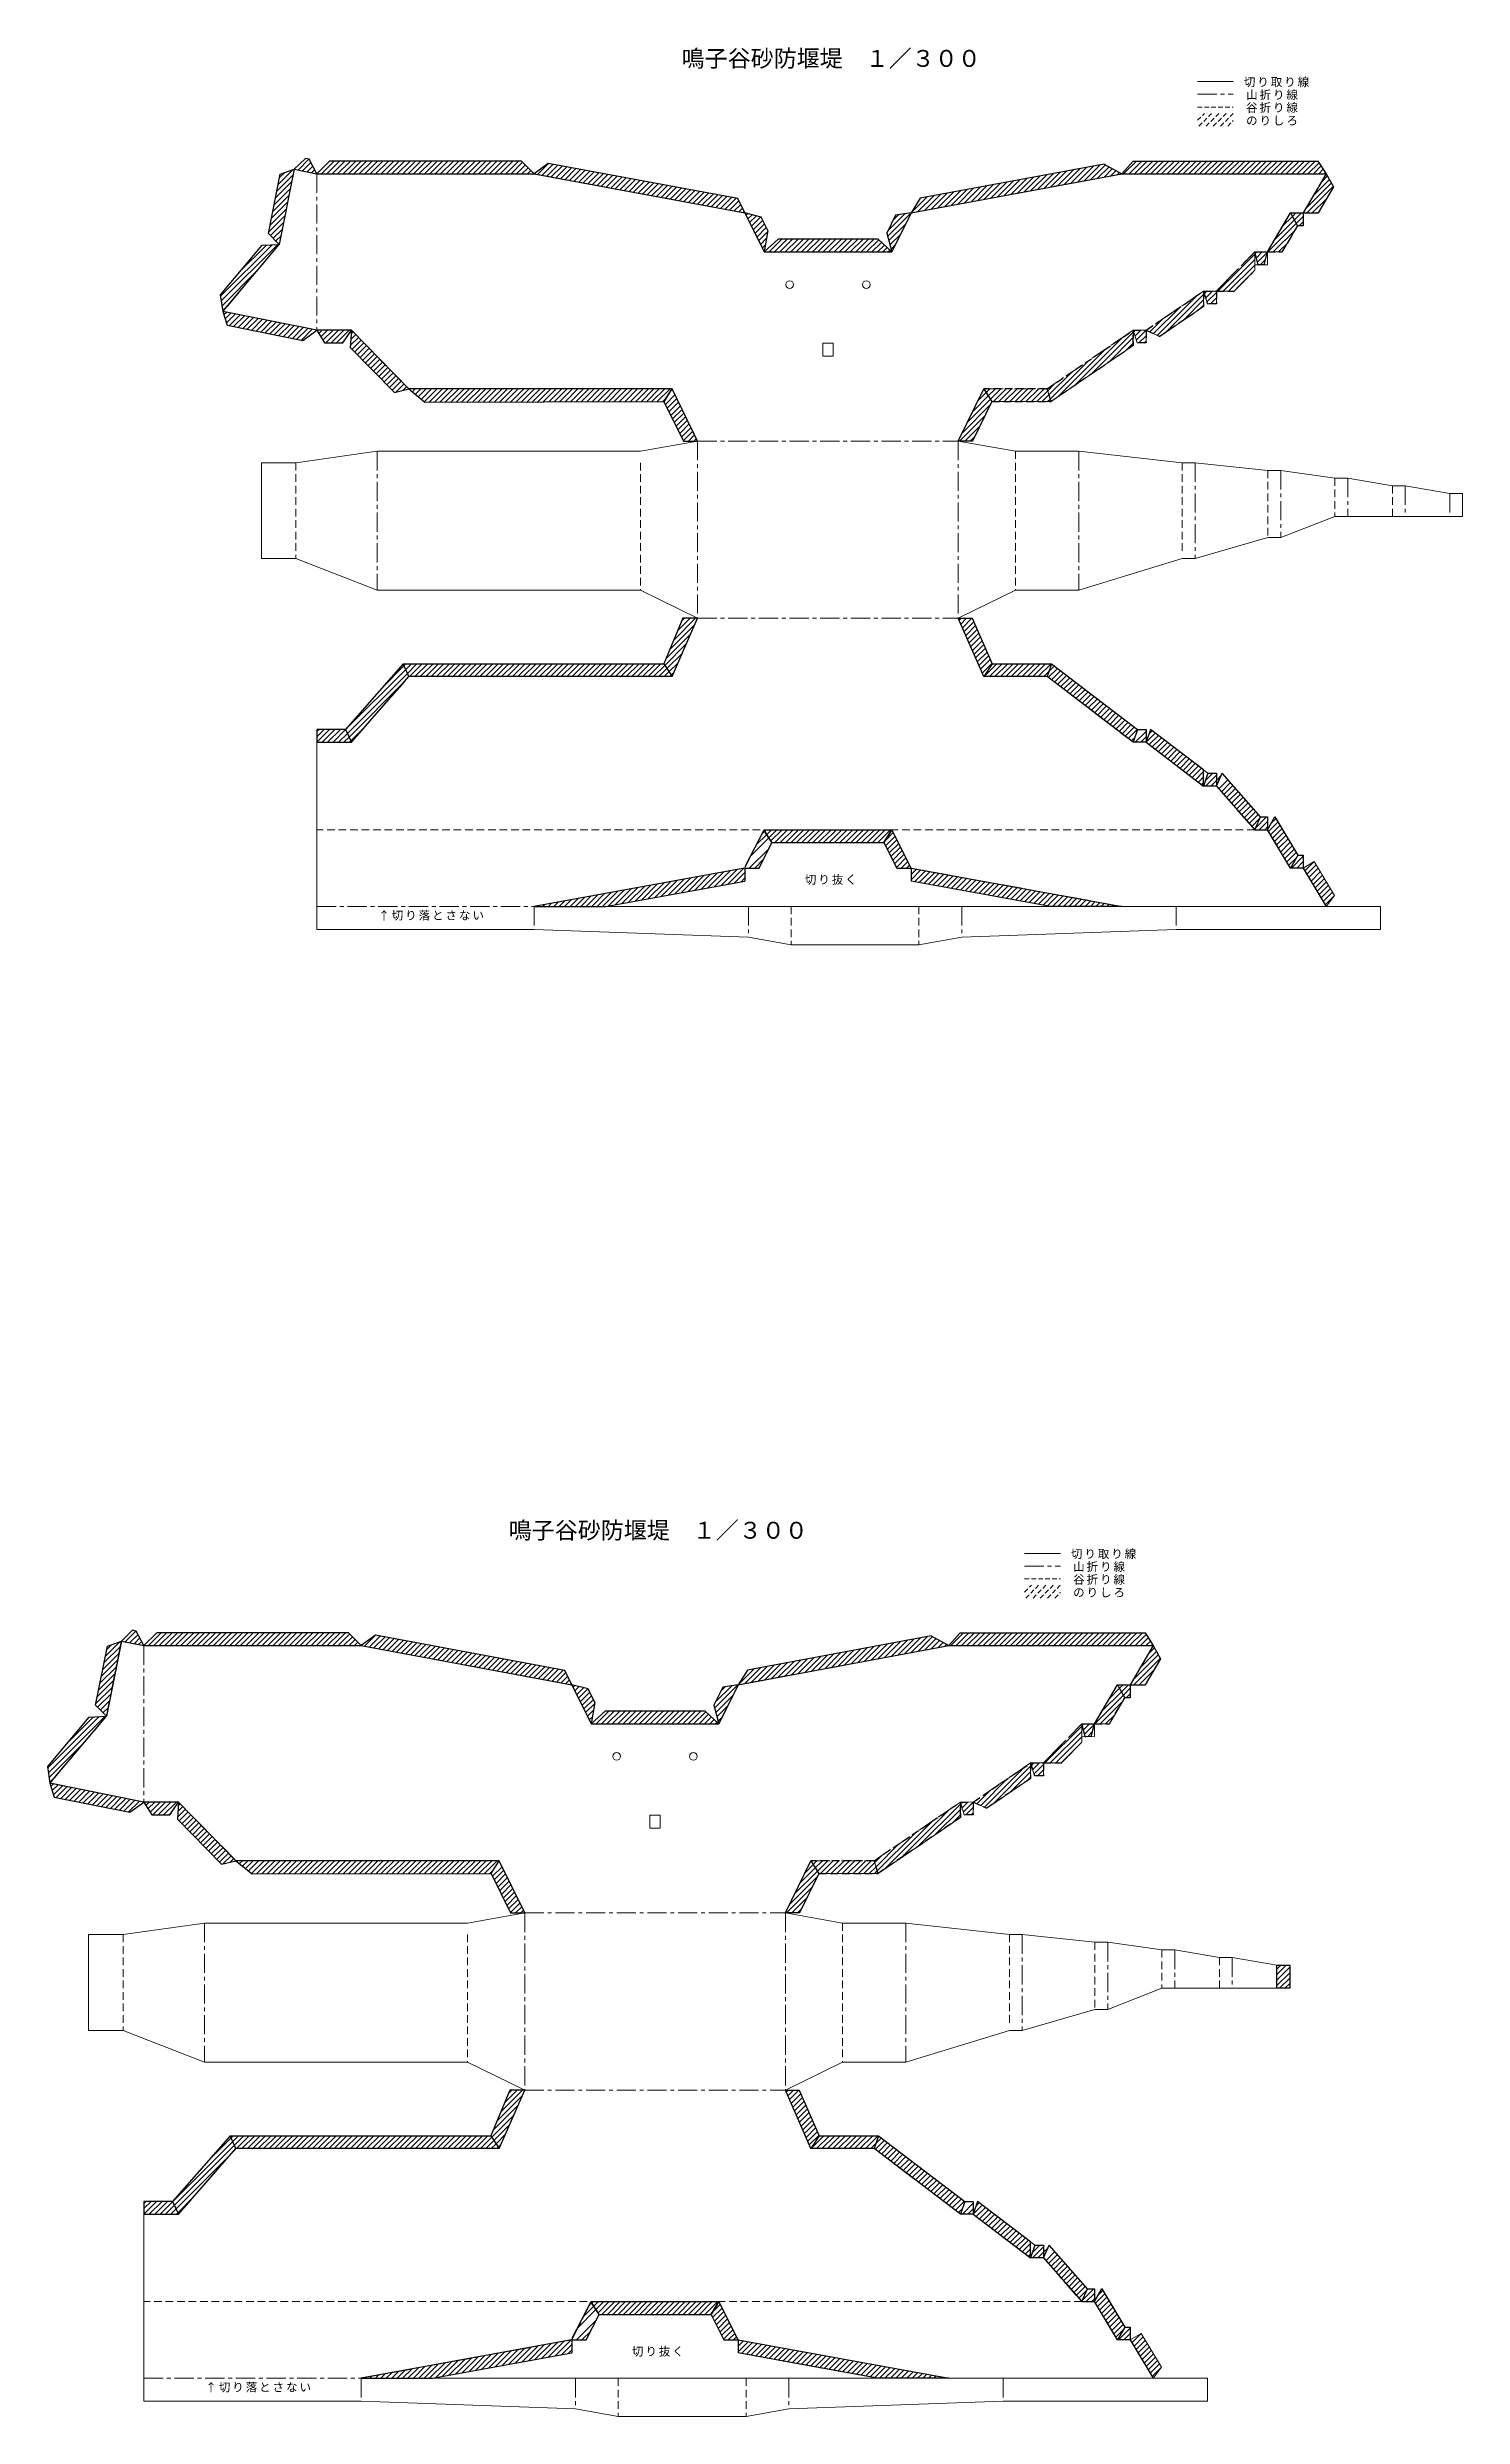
# Model space of a CAD drawing. Units: millimetres at full size, sheet at 1:300. Extents: x -1911260 to 408766, y -45196 to 976532.
# Drawn here: x -413978 to -303214, y 791137 to 976532 of the extents above; entities that cross this region are included whole.
import ezdxf
from ezdxf.enums import TextEntityAlignment as Align

# ---------------------------------------------------------------- set-up
doc = ezdxf.new("R2010")
doc.units = ezdxf.units.MM
doc.header["$LTSCALE"] = 300
for name, pattern in [('CHAIN1', [8, 5, -1, 1, -1]), ('DASHED1', [1.8, 1.2, -0.6]), ('DASHED2', [3, 2, -1])]:
    doc.linetypes.add(name, pattern=pattern)
doc.layers.add('0-0', color=4, linetype='Continuous', lineweight=5)
doc.layers.add('0-1', color=2, linetype='Continuous')
doc.styles.add('ＭＳ ゴシック', font='')
doc.styles.get('ＭＳ ゴシック').set_extended_font_data('MS Gothic')

msp = doc.modelspace()

# ---------------------------------------------------------------- texts
at = {"layer": '0-0', "style": 'ＭＳ ゴシック'}
for p in [(-364334, 974612.8), (-377869.3, 859438.6)]:
    msp.add_text('鳴子谷砂防堰堤\u3000１／３００', height=1320, dxfattribs=at).set_placement(p, align=Align.BOTTOM_LEFT)
at = {"layer": '0-0', "color": 7, "char_height": 659.8, "attachment_point": 7, "style": 'ＭＳ ゴシック'}
for s, insert in [('\\T1.17;切り取り線', (-320335.9, 973408.5)), ('\\T1.17;谷折り線', (-320160.9, 971408.5)), ('\\T1.17;山折り線', (-320160.9, 972408.5)), ('\\T1.17;のりしろ', (-320160.9, 970408.5)), ('\\T1.17;切り抜く', (-354693, 910999.9)), ('\\T1.17;↑切り落とさない', (-388078.2, 908198.5)), ('\\T1.17;切り取り線', (-333871.2, 858234.3)), ('\\T1.17;谷折り線', (-333696.2, 856234.3)), ('\\T1.17;山折り線', (-333696.2, 857234.3)), ('\\T1.17;のりしろ', (-333696.2, 855234.3)), ('\\T1.17;切り抜く', (-368228.3, 795825.7)), ('\\T1.17;↑切り落とさない', (-401613.5, 793024.3))]:
    msp.add_mtext(s, dxfattribs=dict(at, insert=insert))

# ---------------------------------------------------------------- linework, layer by layer
at = {"layer": '0-0'}
for p, q in [((-323962.4, 973858.5), (-321162.4, 973858.5)), ((-392885.9, 966640.7), (-391885.9, 967640.7)), ((-376895.9, 967640.7), (-391885.9, 967640.7)), ((-376878.8, 967633.6), (-376895.9, 967640.7)), ((-329885.9, 966640.7), (-329009.6, 967640.7)), ((-314536.3, 967640.7), (-329009.6, 967640.7)), ((-358112.5, 963255), (-357590.6, 962190.3)), ((-315685.9, 963580.7), (-315685.9, 962580.7)), ((-314525.7, 963580.7), (-315685.9, 963580.7)), ((-357590.6, 962190.3), (-357885.9, 960520.7)), ((-319485.9, 960520.7), (-319485.9, 959515)), ((-317325.7, 960520.7), (-318485.9, 960520.7)), ((-319485.9, 959092.3), (-321085.4, 957460.7)), ((-319485.9, 959515), (-319485.9, 959092.3)), ((-323485.9, 957460.7), (-323485.9, 956251.4)), ((-323178.1, 956460.7), (-323485.9, 957460.7)), ((-322485.9, 957460.7), (-322485.9, 956460.7)), ((-321085.4, 957460.7), (-322485.9, 957460.7)), ((-323178.1, 956460.7), (-322485.9, 956460.7)), ((-328985.9, 954400.7), (-328695.1, 953400.7)), ((-328985.9, 954400.7), (-328985.9, 953396.8)), ((-328985.9, 953400.7), (-328985.9, 953191.4)), ((-327985.9, 953400.7), (-328695.1, 953400.7)), ((-327985.9, 954400.7), (-327985.9, 953400.7)), ((-364177.7, 931855.7), (-363085.9, 931855.7)), ((-392885.9, 923157.2), (-392885.9, 922157.2)), ((-392885.9, 922157.2), (-392885.9, 909311.2)), ((-390639.1, 923157.2), (-390185.9, 922157.2)), ((-327648.7, 923157.2), (-327985.9, 922157.2)), ((-327648.7, 923157.2), (-323148.7, 919734.2)), ((-317919.7, 916311.2), (-318485.9, 915311.2)), ((-357267.8, 914311.2), (-358267.8, 912311.2)), ((-357885.9, 915311.2), (-357267.8, 914311.2)), ((-348503.9, 914311.2), (-347503.9, 912311.2)), ((-359385.9, 912311.2), (-358267.8, 912311.2)), ((-359385.9, 912311.2), (-359385.9, 911294.8)), ((-346385.9, 912311.2), (-347503.9, 912311.2)), ((-315685.9, 912311.2), (-314827.8, 912824.7)), ((-314827.8, 912824.7), (-313236.8, 910173.1)), ((-370295.7, 909311.2), (-359385.9, 911294.8)), ((-340976, 910311.2), (-335476, 909311.2)), ((-375885.9, 909311.2), (-329885.9, 909311.2)), ((-329885.9, 909311.2), (-309637.9, 909311.2)), ((-313885.9, 909311.2), (-313236.8, 910173.1)), ((-337497.7, 858684.3), (-334697.7, 858684.3)), ((-406421.2, 851466.5), (-405421.2, 852466.5)), ((-390431.2, 852466.5), (-405421.2, 852466.5)), ((-390414.1, 852459.4), (-390431.2, 852466.5)), ((-343421.2, 851466.5), (-342545, 852466.5)), ((-328071.6, 852466.5), (-342545, 852466.5)), ((-371647.9, 848080.8), (-371126, 847016.1)), ((-329221.2, 848406.5), (-329221.2, 847406.5)), ((-328061, 848406.5), (-329221.2, 848406.5)), ((-371126, 847016.1), (-371421.2, 845346.5)), ((-333021.2, 843918.1), (-334620.8, 842286.5)), ((-333021.2, 845346.5), (-333021.2, 844340.9)), ((-333021.2, 844340.9), (-333021.2, 843918.1)), ((-330861, 845346.5), (-332021.2, 845346.5)), ((-337021.2, 842286.5), (-337021.2, 841077.2)), ((-336713.4, 841286.5), (-337021.2, 842286.5)), ((-336021.2, 842286.5), (-336021.2, 841286.5)), ((-334620.8, 842286.5), (-336021.2, 842286.5)), ((-336713.4, 841286.5), (-336021.2, 841286.5)), ((-342521.2, 839226.5), (-342230.5, 838226.5)), ((-342521.2, 839226.5), (-342521.2, 838222.6)), ((-342521.2, 838226.5), (-342521.2, 838017.2)), ((-341521.2, 838226.5), (-342230.5, 838226.5)), ((-341521.2, 839226.5), (-341521.2, 838226.5)), ((-377713, 816681.5), (-376621.2, 816681.5)), ((-406421.2, 807983), (-406421.2, 806983)), ((-406421.2, 806983), (-406421.2, 794137)), ((-404174.5, 807983), (-403721.2, 806983)), ((-341184.1, 807983), (-341521.2, 806983)), ((-341184.1, 807983), (-336684.1, 804560)), ((-331455, 801137), (-332021.2, 800137)), ((-370803.2, 799137), (-371803.2, 797137)), ((-371421.2, 800137), (-370803.2, 799137)), ((-362039.2, 799137), (-361039.2, 797137)), ((-329221.2, 797137), (-328363.1, 797650.6)), ((-328363.1, 797650.6), (-326772.1, 794998.9)), ((-383831, 794137), (-372921.2, 796120.6)), ((-372921.2, 797137), (-371803.2, 797137)), ((-372921.2, 797137), (-372921.2, 796120.6)), ((-359921.2, 797137), (-361039.2, 797137)), ((-389421.2, 794137), (-343421.2, 794137)), ((-354511.4, 795137), (-349011.4, 794137)), ((-343421.2, 794137), (-323173.2, 794137)), ((-327421.2, 794137), (-326772.1, 794998.9))]:
    msp.add_line(p, q, dxfattribs=at)
at = {"layer": '0-0', "color": 2, "linetype": 'CHAIN1'}
for p, q in [((-323962.4, 972858.5), (-321162.4, 972858.5)), ((-392885.9, 966640.7), (-394651, 966993.4)), ((-392885.9, 966640.7), (-392885.9, 954403.5)), ((-392885.9, 966640.7), (-392703.7, 966640.7)), ((-392703.7, 966640.7), (-375885.9, 966640.7)), ((-375885.9, 966640.7), (-359385.9, 963580.7)), ((-316685.9, 963580.7), (-318485.9, 960520.7)), ((-316685.9, 963580.7), (-315685.9, 963580.7)), ((-319485.9, 960520.7), (-322485.9, 957460.7)), ((-319485.9, 960520.7), (-318485.9, 960520.7)), ((-323485.9, 957460.7), (-327985.9, 954400.7)), ((-323485.9, 957460.7), (-322485.9, 957460.7)), ((-392883.7, 954403), (-390185.9, 954400.7)), ((-328985.9, 954400.7), (-335735.9, 949810.7)), ((-328985.9, 954400.7), (-327973.6, 954409)), ((-340685.9, 949810.7), (-342685.9, 945730.7)), ((-340685.9, 949810.7), (-335735.9, 949810.7)), ((-363085.9, 945730.7), (-342685.9, 945730.7)), ((-363085.9, 945730.7), (-363085.9, 931855.7)), ((-342685.9, 945730.7), (-342685.9, 931855.7)), ((-388157.9, 944930.7), (-388157.9, 934055.7)), ((-333263.9, 944930.7), (-333263.9, 934055.7)), ((-324151.9, 944030.7), (-324151.9, 936559.1)), ((-317451.9, 943430.7), (-317451.9, 938180.7)), ((-312209.9, 942830.7), (-312209.9, 939830.7)), ((-307711.9, 942230.7), (-307711.9, 939830.7)), ((-304213.9, 941630.7), (-304213.9, 939830.7)), ((-363085.9, 931855.7), (-342685.9, 931855.7)), ((-357899, 915284.9), (-359385.9, 912311.2)), ((-375885.9, 909311.2), (-359414.5, 912311.2)), ((-392885.9, 909311.2), (-375885.9, 909308.2)), ((-375885.9, 909308.2), (-375885.9, 907511.2)), ((-359115.9, 909308.2), (-359115.9, 906911.2)), ((-342407.9, 909308.2), (-342407.9, 906911.2)), ((-325637.9, 909311.2), (-325637.9, 907511.2)), ((-337497.7, 857684.3), (-334697.7, 857684.3)), ((-406421.2, 851466.5), (-408186.3, 851819.2)), ((-406421.2, 851466.5), (-406421.2, 839229.3)), ((-406421.2, 851466.5), (-406239.1, 851466.5)), ((-406239.1, 851466.5), (-389421.2, 851466.5)), ((-389421.2, 851466.5), (-372921.2, 848406.5)), ((-330221.2, 848406.5), (-332021.2, 845346.5)), ((-330221.2, 848406.5), (-329221.2, 848406.5)), ((-333021.2, 845346.5), (-336021.2, 842286.5)), ((-333021.2, 845346.5), (-332021.2, 845346.5)), ((-337021.2, 842286.5), (-341521.2, 839226.5)), ((-337021.2, 842286.5), (-336021.2, 842286.5)), ((-406419.1, 839228.8), (-403721.2, 839226.5)), ((-342521.2, 839226.5), (-349271.2, 834636.5)), ((-342521.2, 839226.5), (-341508.9, 839234.8)), ((-354221.2, 834636.5), (-356221.2, 830556.5)), ((-354221.2, 834636.5), (-349271.2, 834636.5)), ((-401693.2, 829756.5), (-401693.2, 818881.5)), ((-376621.2, 830556.5), (-356221.2, 830556.5)), ((-376621.2, 830556.5), (-376621.2, 816681.5)), ((-356221.2, 830556.5), (-356221.2, 816681.5)), ((-346799.2, 829756.5), (-346799.2, 818881.5)), ((-337687.2, 828856.5), (-337687.2, 821384.9)), ((-330987.2, 828256.5), (-330987.2, 823006.5)), ((-325745.2, 827656.5), (-325745.2, 824656.5)), ((-321247.2, 827056.5), (-321247.2, 824656.5)), ((-317749.2, 826456.5), (-317749.2, 824656.5)), ((-376621.2, 816681.5), (-356221.2, 816681.5)), ((-371434.3, 800110.7), (-372921.2, 797137)), ((-389421.2, 794137), (-372949.9, 797137)), ((-406421.2, 794137), (-389421.2, 794134)), ((-389421.2, 794134), (-389421.2, 792337)), ((-372651.2, 794134), (-372651.2, 791737)), ((-355943.2, 794134), (-355943.2, 791737)), ((-339173.2, 794137), (-339173.2, 792337))]:
    msp.add_line(p, q, dxfattribs=at)
at = {"layer": '0-0', "color": 7, "linetype": 'DASHED1'}
for p, q in [((-323962.4, 971858.5), (-321162.4, 971858.5)), ((-337497.7, 856684.3), (-334697.7, 856684.3))]:
    msp.add_line(p, q, dxfattribs=at)
at = {"layer": '0-0', "color": 2, "linetype": 'DASHED1'}
for p, q in [((-323962.4, 970827.2), (-323428.4, 971361.2)), ((-323862.7, 970361.2), (-322862.7, 971361.2)), ((-323297, 970361.2), (-322297, 971361.2)), ((-322731.3, 970361.2), (-321731.3, 971361.2)), ((-322165.6, 970361.2), (-321165.6, 971361.2)), ((-321599.9, 970361.2), (-321162.4, 970798.8)), ((-337497.7, 855653), (-336963.7, 856187)), ((-337398, 855187), (-336398, 856187)), ((-336832.3, 855187), (-335832.3, 856187)), ((-336266.6, 855187), (-335266.6, 856187)), ((-335700.9, 855187), (-334700.9, 856187)), ((-335135.3, 855187), (-334697.7, 855624.6))]:
    msp.add_line(p, q, dxfattribs=at)
at = {"layer": '0-0', "color": 5, "linetype": 'DASHED2'}
for p, q in [((-315685.9, 962560.7), (-315685.9, 962580.7)), ((-329221.2, 847386.5), (-329221.2, 847406.5))]:
    msp.add_line(p, q, dxfattribs=at)
at = {"layer": '0-0', "color": 7, "linetype": 'DASHED2'}
for p, q in [((-394520.9, 944030.7), (-394520.9, 936530.7)), ((-367557.9, 944030.7), (-367557.9, 934055.7)), ((-338213.9, 944930.7), (-338213.9, 934055.7)), ((-325151.9, 944030.7), (-325151.9, 936840.2)), ((-318451.9, 943430.7), (-318451.9, 938180.7)), ((-313209.9, 942830.7), (-313209.9, 939830.7)), ((-308711.9, 942230.7), (-308711.9, 939830.7)), ((-319485.9, 915311.2), (-392885.9, 915311.2)), ((-355761.9, 909311.2), (-355761.9, 906311.2)), ((-345761.9, 909308.2), (-345761.9, 906311.2)), ((-408056.2, 828856.5), (-408056.2, 821356.5)), ((-381093.2, 828856.5), (-381093.2, 818881.5)), ((-351749.2, 829756.5), (-351749.2, 818881.5)), ((-338687.2, 828856.5), (-338687.2, 821666.1)), ((-331987.2, 828256.5), (-331987.2, 823006.5)), ((-326745.2, 827656.5), (-326745.2, 824656.5)), ((-322247.2, 827056.5), (-322247.2, 824656.5)), ((-333021.2, 800137), (-406421.2, 800137)), ((-369297.2, 794137), (-369297.2, 791137)), ((-359297.2, 794134), (-359297.2, 791137))]:
    msp.add_line(p, q, dxfattribs=at)
at = {"layer": '0-0'}
for points in [[(-392885.9, 966640.7), (-393486.9, 967780.6), (-393788.1, 967840.7), (-394651, 966993.4), (-395749.5, 966599.3), (-396672.9, 961978.2), (-395826.6, 961109.7), (-397185.6, 961048.6), (-400442.9, 957181.9), (-400238.3, 955872.6), (-399907.6, 954786.6), (-393987.5, 953601.4), (-392883.7, 954403), (-392279.7, 953400.7), (-390861.3, 953400.7), (-390185.9, 954400.7), (-390268.4, 953056.5), (-386814, 949532.9), (-385685.9, 949810.7), (-384424.8, 948782.1), (-365704.9, 948801.7), (-365085.9, 949810.7)], [(-376895.9, 967640.7), (-376878.8, 967633.6), (-375885.9, 966640.7)], [(-375885.9, 966640.7), (-374773.5, 967451.4), (-359939.8, 964700.5)], [(-329885.9, 966640.7), (-331266.4, 967401.7), (-345658.1, 964732.7), (-346385.9, 963580.7), (-347587.9, 963400.3), (-348283.1, 961982.1), (-347885.9, 960520.7), (-348959.8, 961520.7), (-356787.8, 961520.7), (-357885.9, 960520.7)], [(-314536.3, 967640.7), (-313885.9, 966640.7), (-313331.5, 965610.7), (-314525.7, 963580.7)], [(-358112.5, 963255), (-359385.9, 963580.7), (-359939.8, 964700.5)], [(-316685.9, 963580.7), (-316125.7, 962560.7), (-317325.7, 960520.7)], [(-315685.9, 962580.7), (-315685.9, 962560.7), (-316125.7, 962560.7)], [(-318485.9, 960520.7), (-318485.9, 959520.7), (-319450.9, 959515)], [(-323485.9, 956251.4), (-326915.3, 953919.3), (-327985.9, 954400.7)], [(-328985.9, 953191.4), (-335428.1, 948810.7), (-335735.9, 949810.7)], [(-340685.9, 949810.7), (-340062.4, 948810.7), (-335428.1, 948810.7)], [(-365704.9, 948801.7), (-364199.5, 945730.7), (-363085.9, 945730.7)], [(-340062.4, 948810.7), (-341572.2, 945730.7), (-342685.9, 945730.7)], [(-363085.9, 945730.7), (-367557.9, 944930.7), (-388157.9, 944930.7), (-394520.9, 944030.7), (-397220.9, 944030.7)], [(-342685.9, 945730.7), (-338213.9, 944930.7), (-333263.9, 944930.7), (-325151.9, 944030.7), (-324151.9, 944030.7), (-318451.9, 943430.7), (-317451.9, 943430.7), (-313209.9, 942830.7), (-312209.9, 942830.7), (-308711.9, 942230.7), (-307711.9, 942230.7), (-304213.9, 941630.7)], [(-397220.9, 944030.7), (-397220.9, 936530.7), (-394520.9, 936530.7), (-388157.9, 934055.7), (-367557.9, 934055.7), (-363085.9, 931855.7)], [(-342685.9, 931855.7), (-338213.9, 934055.7), (-333263.9, 934055.7), (-325151.9, 936530.7), (-324151.9, 936530.7), (-318451.9, 938180.7), (-317451.9, 938180.7), (-313209.9, 939830.7), (-304213.9, 939830.7), (-303213.9, 939830.7), (-303213.9, 941630.7), (-304213.9, 941630.7)], [(-364238, 931855.7), (-365739.4, 928291.7), (-365085.9, 927291.7)], [(-342685.9, 931855.7), (-341594.1, 931855.7), (-340032.3, 928291.7), (-340685.9, 927291.7)], [(-386139.1, 928291.7), (-390639.1, 923157.2), (-392885.9, 923157.2)], [(-365739.4, 928291.7), (-386139.1, 928291.7), (-385685.9, 927291.7)], [(-340032.3, 928291.7), (-335398.7, 928291.7), (-335735.9, 927291.7)], [(-335398.7, 928291.7), (-328648.7, 923157.2), (-328985.9, 922157.2)], [(-328648.7, 923157.2), (-327985.9, 923157.2), (-327985.9, 922157.2)], [(-323485.9, 919990.6), (-323485.9, 918734.2), (-323148.7, 919734.2), (-322485.9, 919734.2), (-322485.9, 918734.2), (-322032.6, 919734.2), (-319032.6, 916311.2), (-319485.9, 915311.2)], [(-319032.6, 916311.2), (-318485.9, 916311.2), (-318485.9, 915311.2)], [(-317919.7, 916311.2), (-316119.7, 913311.2), (-316685.9, 912311.2)], [(-357267.8, 914311.2), (-348503.9, 914311.2), (-347885.9, 915311.2)], [(-346385.9, 912311.2), (-346385.9, 911294.8), (-340976, 910311.2)], [(-316119.7, 913311.2), (-315685.9, 913311.2), (-315685.9, 912311.2)], [(-392885.9, 909311.2), (-392885.9, 907511.2), (-375885.9, 907511.2), (-359115.9, 906911.2), (-355761.9, 906311.2), (-345761.9, 906311.2), (-342407.9, 906911.2), (-325637.9, 907511.2), (-309637.9, 907511.2), (-309637.9, 909311.2)], [(-406421.2, 851466.5), (-407022.3, 852606.4), (-407323.4, 852666.5), (-408186.3, 851819.2), (-409284.8, 851425.1), (-410208.2, 846804), (-409362, 845935.5), (-410721, 845874.4), (-413978.3, 842007.7), (-413773.7, 840698.4), (-413442.9, 839612.4), (-407522.8, 838427.2), (-406419.1, 839228.8), (-405815.1, 838226.5), (-404396.7, 838226.5), (-403721.2, 839226.5), (-403803.8, 837882.3), (-400349.3, 834358.8), (-399221.2, 834636.5), (-397960.2, 833607.9), (-379240.3, 833627.5), (-378621.2, 834636.5)], [(-390431.2, 852466.5), (-390414.1, 852459.4), (-389421.2, 851466.5)], [(-389421.2, 851466.5), (-388308.8, 852277.3), (-373475.1, 849526.3)], [(-343421.2, 851466.5), (-344801.7, 852227.5), (-359193.4, 849558.5), (-359921.2, 848406.5), (-361123.3, 848226.1), (-361818.5, 846807.9), (-361421.2, 845346.5), (-362495.1, 846346.5), (-370323.2, 846346.5), (-371421.2, 845346.5)], [(-328071.6, 852466.5), (-327421.2, 851466.5), (-326866.9, 850436.5), (-328061, 848406.5)], [(-371647.9, 848080.8), (-372921.2, 848406.5), (-373475.1, 849526.3)], [(-330221.2, 848406.5), (-329661, 847386.5), (-330861, 845346.5)], [(-329221.2, 847406.5), (-329221.2, 847386.5), (-329661, 847386.5)], [(-332021.2, 845346.5), (-332021.2, 844346.5), (-332986.2, 844340.9)], [(-337021.2, 841077.2), (-340450.7, 838745.2), (-341521.2, 839226.5)], [(-342521.2, 838017.2), (-348963.4, 833636.5), (-349271.2, 834636.5)], [(-354221.2, 834636.5), (-353597.7, 833636.5), (-348963.4, 833636.5)], [(-379240.3, 833627.5), (-377734.9, 830556.5), (-376621.2, 830556.5)], [(-353597.7, 833636.5), (-355107.5, 830556.5), (-356221.2, 830556.5)], [(-376621.2, 830556.5), (-381093.2, 829756.5), (-401693.2, 829756.5), (-408056.2, 828856.5), (-410756.2, 828856.5)], [(-410756.2, 828856.5), (-410756.2, 821356.5), (-408056.2, 821356.5), (-401693.2, 818881.5), (-381093.2, 818881.5), (-376621.2, 816681.5)], [(-356221.2, 830556.5), (-351749.2, 829756.5), (-346799.2, 829756.5), (-338687.2, 828856.5), (-337687.2, 828856.5), (-331987.2, 828256.5), (-330987.2, 828256.5), (-326745.2, 827656.5), (-325745.2, 827656.5), (-322247.2, 827056.5), (-321247.2, 827056.5), (-317749.2, 826456.5)], [(-356221.2, 816681.5), (-351749.2, 818881.5), (-346799.2, 818881.5), (-338687.2, 821356.5), (-337687.2, 821356.5), (-331987.2, 823006.5), (-330987.2, 823006.5), (-326745.2, 824656.5), (-317749.2, 824656.5), (-316749.2, 824656.5), (-316749.2, 826456.5), (-317749.2, 826456.5)], [(-377773.3, 816681.5), (-379274.8, 813117.5), (-378621.2, 812117.5)], [(-356221.2, 816681.5), (-355129.4, 816681.5), (-353567.6, 813117.5), (-354221.2, 812117.5)], [(-399674.5, 813117.5), (-404174.5, 807983), (-406421.2, 807983)], [(-379274.8, 813117.5), (-399674.5, 813117.5), (-399221.2, 812117.5)], [(-353567.6, 813117.5), (-348934.1, 813117.5), (-349271.2, 812117.5)], [(-348934.1, 813117.5), (-342184.1, 807983), (-342521.2, 806983)], [(-342184.1, 807983), (-341521.2, 807983), (-341521.2, 806983)], [(-337021.2, 804816.4), (-337021.2, 803560), (-336684.1, 804560), (-336021.2, 804560), (-336021.2, 803560), (-335567.9, 804560), (-332567.9, 801137), (-333021.2, 800137)], [(-332567.9, 801137), (-332021.2, 801137), (-332021.2, 800137)], [(-331455, 801137), (-329655, 798137), (-330221.2, 797137)], [(-370803.2, 799137), (-362039.2, 799137), (-361421.2, 800137)], [(-329655, 798137), (-329221.2, 798137), (-329221.2, 797137)], [(-359921.2, 797137), (-359921.2, 796120.6), (-354511.4, 795137)], [(-406421.2, 794137), (-406421.2, 792337), (-389421.2, 792337), (-372651.2, 791737), (-369297.2, 791137), (-359297.2, 791137), (-355943.2, 791737), (-339173.2, 792337), (-323173.2, 792337), (-323173.2, 794137)]]:
    msp.add_lwpolyline(points, dxfattribs=at)
at = {"layer": '0-0', "color": 2, "linetype": 'CHAIN1'}
for points in [[(-394664.8, 966982.1), (-395826.6, 961109.7), (-400238.3, 955872.6), (-392888.8, 954401.3)], [(-359385.9, 963580.7), (-357885.9, 960520.7), (-347885.9, 960520.7), (-346385.9, 963580.7), (-329885.9, 966640.7), (-313885.9, 966640.7), (-315685.9, 963580.7)], [(-390185.9, 954400.7), (-385685.9, 949810.7), (-365085.9, 949810.7), (-363085.9, 945730.7)], [(-392885.9, 922157.2), (-390185.9, 922157.2), (-385685.9, 927291.7), (-365085.9, 927291.7), (-363085.9, 931855.7)], [(-342685.9, 931855.7), (-340685.9, 927291.7), (-335735.9, 927291.7), (-328985.9, 922157.2), (-327985.9, 922157.2), (-323485.9, 918734.2), (-322485.9, 918734.2), (-319485.9, 915311.2), (-318485.9, 915311.2), (-316685.9, 912311.2), (-315685.9, 912311.2), (-313885.9, 909311.2)], [(-357885.9, 915311.2), (-347885.9, 915311.2), (-346385.9, 912311.2), (-329885.9, 909311.2)], [(-408200.2, 851807.9), (-409362, 845935.5), (-413773.7, 840698.4), (-406424.2, 839227.1)], [(-372921.2, 848406.5), (-371421.2, 845346.5), (-361421.2, 845346.5), (-359921.2, 848406.5), (-343421.2, 851466.5), (-327421.2, 851466.5), (-329221.2, 848406.5)], [(-403721.2, 839226.5), (-399221.2, 834636.5), (-378621.2, 834636.5), (-376621.2, 830556.5)], [(-406421.2, 806983), (-403721.2, 806983), (-399221.2, 812117.5), (-378621.2, 812117.5), (-376621.2, 816681.5)], [(-356221.2, 816681.5), (-354221.2, 812117.5), (-349271.2, 812117.5), (-342521.2, 806983), (-341521.2, 806983), (-337021.2, 803560), (-336021.2, 803560), (-333021.2, 800137), (-332021.2, 800137), (-330221.2, 797137), (-329221.2, 797137), (-327421.2, 794137)], [(-371421.2, 800137), (-361421.2, 800137), (-359921.2, 797137), (-343421.2, 794137)]]:
    msp.add_lwpolyline(points, dxfattribs=at)
at = {"layer": '0-0'}
for points in [[(-353285.9, 953380.7), (-353285.9, 952360.7), (-352485.9, 952360.7), (-352485.9, 953380.7)], [(-366821.2, 838206.5), (-366821.2, 837186.5), (-366021.2, 837186.5), (-366021.2, 838206.5)]]:
    msp.add_lwpolyline(points, close=True, dxfattribs=at)
for centre in [(-355885.9, 957970.7), (-349885.9, 957970.7), (-369421.2, 842796.5), (-363421.2, 842796.5)]:
    msp.add_circle(centre, 300, dxfattribs=at)
at = {"layer": '0-1', "color": 5}
for p, q in [((-394651, 966993.4), (-393788.1, 967840.7)), ((-396672.9, 961978.2), (-395749.5, 966599.3)), ((-395749.5, 966599.3), (-394651, 966993.4)), ((-394651, 966993.4), (-392885.9, 966640.7)), ((-331266.4, 967401.7), (-329885.9, 966640.7)), ((-329009.6, 967640.7), (-314536.3, 967640.7)), ((-313885.9, 966640.7), (-315685.9, 963580.7)), ((-314536.3, 967640.7), (-313885.9, 966640.7)), ((-313885.9, 966640.7), (-313331.5, 965610.7)), ((-313331.5, 965610.7), (-314525.7, 963580.7)), ((-359385.9, 963580.7), (-357885.9, 960520.7)), ((-346385.9, 963580.7), (-347885.9, 960520.7)), ((-346385.9, 963580.7), (-347587.9, 963400.3)), ((-316685.9, 963580.7), (-316125.7, 962560.7)), ((-315685.9, 963580.7), (-314525.7, 963580.7)), ((-400238.3, 955872.6), (-395826.6, 961109.7)), ((-397185.6, 961048.6), (-395826.6, 961109.7)), ((-357590.6, 962190.3), (-357885.9, 960520.7)), ((-348959.8, 961520.7), (-356787.8, 961520.7)), ((-348959.8, 961520.7), (-347885.9, 960520.7)), ((-319211.4, 959526.1), (-319485.9, 960520.7)), ((-319485.9, 960520.7), (-318467.8, 960520.7)), ((-318738.1, 959528.9), (-318485.9, 960520.7)), ((-319211.4, 959526.1), (-319198.7, 959516.5)), ((-319208.7, 959516.4), (-319201.5, 959516.5)), ((-318750.5, 959519.1), (-319198.7, 959516.5)), ((-318738.1, 959528.9), (-318750.5, 959519.1)), ((-392883.7, 954403), (-400238.3, 955872.6)), ((-390639.1, 923157.2), (-392885.9, 923157.2)), ((-323148.7, 919734.2), (-323485.9, 918734.2)), ((-319032.6, 916311.2), (-322032.6, 919734.2)), ((-322485.9, 918734.2), (-323485.9, 918734.2)), ((-357885.9, 915311.2), (-347885.9, 915311.2)), ((-359414.5, 912311.2), (-375885.9, 909311.2)), ((-359385.9, 912311.2), (-359385.9, 911294.8)), ((-346385.9, 912311.2), (-346385.9, 911294.8)), ((-315685.9, 912311.2), (-313885.9, 909311.2)), ((-335476, 909311.2), (-346385.9, 911294.8)), ((-410208.2, 846804), (-409284.8, 851425.1)), ((-409284.8, 851425.1), (-408186.3, 851819.2)), ((-408186.3, 851819.2), (-407323.4, 852666.5)), ((-408186.3, 851819.2), (-406421.2, 851466.5)), ((-344801.7, 852227.5), (-343421.2, 851466.5)), ((-342545, 852466.5), (-328071.6, 852466.5)), ((-327421.2, 851466.5), (-329221.2, 848406.5)), ((-328071.6, 852466.5), (-327421.2, 851466.5)), ((-327421.2, 851466.5), (-326866.9, 850436.5)), ((-326866.9, 850436.5), (-328061, 848406.5)), ((-372921.2, 848406.5), (-371421.2, 845346.5)), ((-359921.2, 848406.5), (-361421.2, 845346.5)), ((-359921.2, 848406.5), (-361123.3, 848226.1)), ((-330221.2, 848406.5), (-329661, 847386.5)), ((-329221.2, 848406.5), (-328061, 848406.5)), ((-413773.7, 840698.4), (-409362, 845935.5)), ((-410721, 845874.4), (-409362, 845935.5)), ((-371126, 847016.1), (-371421.2, 845346.5)), ((-362495.1, 846346.5), (-370323.2, 846346.5)), ((-362495.1, 846346.5), (-361421.2, 845346.5)), ((-332746.7, 844351.9), (-333021.2, 845346.5)), ((-333021.2, 845346.5), (-332003.2, 845346.5)), ((-332746.7, 844351.9), (-332734.1, 844342.3)), ((-332744.1, 844342.3), (-332736.8, 844342.3)), ((-332285.9, 844344.9), (-332734.1, 844342.3)), ((-332273.4, 844354.7), (-332285.9, 844344.9)), ((-332273.4, 844354.7), (-332021.2, 845346.5)), ((-406419.1, 839228.8), (-413773.7, 840698.4)), ((-404174.5, 807983), (-406421.2, 807983)), ((-336684.1, 804560), (-337021.2, 803560)), ((-336021.2, 803560), (-337021.2, 803560)), ((-332567.9, 801137), (-335567.9, 804560)), ((-371421.2, 800137), (-361421.2, 800137)), ((-372949.9, 797137), (-389421.2, 794137)), ((-372921.2, 797137), (-372921.2, 796120.6)), ((-359921.2, 797137), (-359921.2, 796120.6)), ((-349011.4, 794137), (-359921.2, 796120.6)), ((-329221.2, 797137), (-327421.2, 794137))]:
    msp.add_line(p, q, dxfattribs=at)
at = {"layer": '0-1'}
for p, q in [((-394360.4, 966935.3), (-393510.5, 967785.3)), ((-396118.4, 964753.1), (-394844, 966027.5)), ((-396012.4, 965283.3), (-394738, 966557.7)), ((-395906.5, 965813.5), (-394768.9, 966951.1)), ((-395800.5, 966343.7), (-395430.5, 966713.7)), ((-394006.8, 966864.7), (-393350.2, 967521.3)), ((-393653.2, 966794), (-393203.7, 967243.5)), ((-393299.6, 966723.4), (-393057.2, 966965.7)), ((-392946, 966652.7), (-392910.8, 966687.9)), ((-392533.7, 966640.7), (-391533.9, 967640.5)), ((-392109.5, 966640.7), (-391109.8, 967640.3)), ((-391685.2, 966640.7), (-390685.8, 967640.1)), ((-391260.9, 966640.7), (-390261.7, 967639.9)), ((-390836.7, 966640.7), (-389837.6, 967639.7)), ((-390412.4, 966640.7), (-389413.6, 967639.5)), ((-389988.1, 966640.7), (-388989.5, 967639.3)), ((-389563.9, 966640.7), (-388565.4, 967639.1)), ((-389139.6, 966640.7), (-388141.4, 967638.9)), ((-388715.3, 966640.7), (-387717.3, 967638.7)), ((-388291.1, 966640.7), (-387293.2, 967638.5)), ((-387866.8, 966640.7), (-386869.2, 967638.3)), ((-387442.6, 966640.7), (-386445.1, 967638.1)), ((-387018.3, 966640.7), (-386021.1, 967637.9)), ((-386594, 966640.7), (-385597, 967637.7)), ((-386169.8, 966640.7), (-385172.9, 967637.5)), ((-385745.5, 966640.7), (-384748.9, 967637.3)), ((-385321.2, 966640.7), (-384324.8, 967637.1)), ((-384897, 966640.7), (-383900.7, 967636.9)), ((-384472.7, 966640.7), (-383476.7, 967636.7)), ((-384048.4, 966640.7), (-383052.6, 967636.5)), ((-383624.2, 966640.7), (-382628.5, 967636.3)), ((-383199.9, 966640.7), (-382204.5, 967636.1)), ((-382775.7, 966640.7), (-381780.4, 967635.9)), ((-382351.4, 966640.7), (-381356.3, 967635.7)), ((-381927.1, 966640.7), (-380932.3, 967635.5)), ((-381502.9, 966640.7), (-380508.2, 967635.3)), ((-381078.6, 966640.7), (-380084.2, 967635.1)), ((-380654.3, 966640.7), (-379660.1, 967634.9)), ((-380230.1, 966640.7), (-379236, 967634.7)), ((-379805.8, 966640.7), (-378812, 967634.5)), ((-379381.5, 966640.7), (-378387.9, 967634.3)), ((-378957.3, 966640.7), (-377963.8, 967634.1)), ((-378533, 966640.7), (-377539.8, 967633.9)), ((-378108.7, 966640.7), (-377115.7, 967633.7)), ((-377684.5, 966640.7), (-376785.2, 967540)), ((-377260.2, 966640.7), (-376573, 967327.9)), ((-376836, 966640.7), (-376360.9, 967115.7)), ((-376411.7, 966640.7), (-376148.8, 966903.6)), ((-375987.4, 966640.7), (-375936.6, 966691.5)), ((-375613.6, 966590.2), (-374755.7, 967448.1)), ((-375255.8, 966523.8), (-374397.8, 967381.8)), ((-374897.9, 966457.5), (-374039.9, 967315.4)), ((-374540, 966391.1), (-373682, 967249)), ((-374182.1, 966324.7), (-373324.1, 967182.6)), ((-373824.2, 966258.3), (-372966.2, 967116.3)), ((-373466.3, 966192), (-372608.4, 967049.9)), ((-373108.4, 966125.6), (-372250.5, 966983.5)), ((-372750.5, 966059.2), (-371892.6, 966917.2)), ((-372392.6, 965992.8), (-371534.7, 966850.8)), ((-372034.7, 965926.5), (-371176.8, 966784.4)), ((-371676.8, 965860.1), (-370818.9, 966718)), ((-371318.9, 965793.7), (-370461, 966651.7)), ((-370961.1, 965727.4), (-370103.1, 966585.3)), ((-370603.2, 965661), (-369745.2, 966518.9)), ((-370245.3, 965594.6), (-369387.3, 966452.5)), ((-369887.4, 965528.2), (-369029.4, 966386.2)), ((-369529.5, 965461.9), (-368671.5, 966319.8)), ((-369171.6, 965395.5), (-368313.7, 966253.4)), ((-368813.7, 965329.1), (-367955.8, 966187.1)), ((-368455.8, 965262.7), (-367597.9, 966120.7)), ((-368097.9, 965196.4), (-367240, 966054.3)), ((-367740, 965130), (-366882.1, 965987.9)), ((-367382.1, 965063.6), (-366524.2, 965921.6)), ((-340127.2, 964741.4), (-338878.6, 965990)), ((-339606.4, 964838), (-338357.8, 966086.6)), ((-339085.5, 964934.6), (-337836.9, 966183.2)), ((-338564.7, 965031.2), (-337316, 966279.8)), ((-338043.8, 965127.8), (-336795.2, 966376.4)), ((-337522.9, 965224.3), (-336274.3, 966473)), ((-337002.1, 965320.9), (-335753.5, 966569.6)), ((-336481.2, 965417.5), (-335232.6, 966666.2)), ((-335960.4, 965514.1), (-334711.7, 966762.7)), ((-335439.5, 965610.7), (-334190.9, 966859.3)), ((-334918.6, 965707.3), (-333670, 966955.9)), ((-334397.8, 965803.9), (-333149.2, 967052.5)), ((-333876.9, 965900.5), (-332628.3, 967149.1)), ((-333356.1, 965997.1), (-332107.4, 967245.7)), ((-332835.2, 966093.7), (-331586.6, 967342.3)), ((-332314.3, 966190.3), (-331161, 967343.6)), ((-331793.5, 966286.9), (-330887.5, 967192.8)), ((-331272.6, 966383.5), (-330614, 967042.1)), ((-330751.8, 966480.1), (-330340.5, 966891.3)), ((-330230.9, 966576.7), (-330067, 966740.6)), ((-329742.6, 966640.7), (-328742.6, 967640.7)), ((-329742.6, 966640.7), (-328742.6, 967640.7)), ((-329318.4, 966640.7), (-328318.4, 967640.7)), ((-329318.4, 966640.7), (-328318.4, 967640.7)), ((-328894.1, 966640.7), (-327894.1, 967640.7)), ((-328894.1, 966640.7), (-327894.1, 967640.7)), ((-328469.8, 966640.7), (-327469.8, 967640.7)), ((-328469.8, 966640.7), (-327469.8, 967640.7)), ((-328045.6, 966640.7), (-327045.6, 967640.7)), ((-328045.6, 966640.7), (-327045.6, 967640.7)), ((-327621.3, 966640.7), (-326621.3, 967640.7)), ((-327621.3, 966640.7), (-326621.3, 967640.7)), ((-327197.1, 966640.7), (-326197.1, 967640.7)), ((-327197.1, 966640.7), (-326197.1, 967640.7)), ((-326772.8, 966640.7), (-325772.8, 967640.7)), ((-326772.8, 966640.7), (-325772.8, 967640.7)), ((-326348.5, 966640.7), (-325348.5, 967640.7)), ((-326348.5, 966640.7), (-325348.5, 967640.7)), ((-325924.3, 966640.7), (-324924.3, 967640.7)), ((-325924.3, 966640.7), (-324924.3, 967640.7)), ((-325500, 966640.7), (-324500, 967640.7)), ((-325500, 966640.7), (-324500, 967640.7)), ((-325075.7, 966640.7), (-324075.7, 967640.7)), ((-325075.7, 966640.7), (-324075.7, 967640.7)), ((-324651.5, 966640.7), (-323651.5, 967640.7)), ((-324651.5, 966640.7), (-323651.5, 967640.7)), ((-324227.2, 966640.7), (-323227.2, 967640.7)), ((-324227.2, 966640.7), (-323227.2, 967640.7)), ((-323802.9, 966640.7), (-322802.9, 967640.7)), ((-323802.9, 966640.7), (-322802.9, 967640.7)), ((-323378.7, 966640.7), (-322378.7, 967640.7)), ((-323378.7, 966640.7), (-322378.7, 967640.7)), ((-322954.4, 966640.7), (-321954.4, 967640.7)), ((-322954.4, 966640.7), (-321954.4, 967640.7)), ((-322530.2, 966640.7), (-321530.2, 967640.7)), ((-322530.2, 966640.7), (-321530.2, 967640.7)), ((-322105.9, 966640.7), (-321105.9, 967640.7)), ((-322105.9, 966640.7), (-321105.9, 967640.7)), ((-321681.6, 966640.7), (-320681.6, 967640.7)), ((-321681.6, 966640.7), (-320681.6, 967640.7)), ((-321257.4, 966640.7), (-320257.4, 967640.7)), ((-321257.4, 966640.7), (-320257.4, 967640.7)), ((-320833.1, 966640.7), (-319833.1, 967640.7)), ((-320833.1, 966640.7), (-319833.1, 967640.7)), ((-320408.8, 966640.7), (-319408.8, 967640.7)), ((-320408.8, 966640.7), (-319408.8, 967640.7)), ((-319984.6, 966640.7), (-318984.6, 967640.7)), ((-319984.6, 966640.7), (-318984.6, 967640.7)), ((-319560.3, 966640.7), (-318560.3, 967640.7)), ((-319560.3, 966640.7), (-318560.3, 967640.7)), ((-319136, 966640.7), (-318136, 967640.7)), ((-319136, 966640.7), (-318136, 967640.7)), ((-318711.8, 966640.7), (-317711.8, 967640.7)), ((-318711.8, 966640.7), (-317711.8, 967640.7)), ((-318287.5, 966640.7), (-317287.5, 967640.7)), ((-318287.5, 966640.7), (-317287.5, 967640.7)), ((-317863.2, 966640.7), (-316863.2, 967640.7)), ((-317863.2, 966640.7), (-316863.2, 967640.7)), ((-317439, 966640.7), (-316439, 967640.7)), ((-317439, 966640.7), (-316439, 967640.7)), ((-317014.7, 966640.7), (-316014.7, 967640.7)), ((-317014.7, 966640.7), (-316014.7, 967640.7)), ((-316590.5, 966640.7), (-315590.5, 967640.7)), ((-316590.5, 966640.7), (-315590.5, 967640.7)), ((-316166.2, 966640.7), (-315166.2, 967640.7)), ((-316166.2, 966640.7), (-315166.2, 967640.7)), ((-315741.9, 966640.7), (-314741.9, 967640.7)), ((-315741.9, 966640.7), (-314741.9, 967640.7)), ((-315477, 963935.8), (-313496.2, 965916.6)), ((-315477, 963935.8), (-313496.2, 965916.6)), ((-315317.7, 966640.7), (-314450.1, 967508.2)), ((-315317.7, 966640.7), (-314450.1, 967508.2)), ((-314893.4, 966640.7), (-314282.9, 967251.2)), ((-314893.4, 966640.7), (-314282.9, 967251.2)), ((-314870.9, 964966.2), (-313644.6, 966192.4)), ((-314870.9, 964966.2), (-313644.6, 966192.4)), ((-314469.1, 966640.7), (-314115.7, 966994.1)), ((-314469.1, 966640.7), (-314115.7, 966994.1)), ((-314264.8, 965996.5), (-313793, 966468.2)), ((-314264.8, 965996.5), (-313793, 966468.2)), ((-314044.9, 966640.7), (-313948.5, 966737)), ((-314044.9, 966640.7), (-313948.5, 966737)), ((-396436.2, 963162.4), (-395161.8, 964436.9)), ((-396330.3, 963692.7), (-395055.9, 964967.1)), ((-396224.3, 964222.9), (-394949.9, 965497.3)), ((-367024.2, 964997.3), (-366166.3, 965855.2)), ((-366666.4, 964930.9), (-365808.4, 965788.8)), ((-366308.5, 964864.5), (-365450.5, 965722.5)), ((-365950.6, 964798.1), (-365092.6, 965656.1)), ((-365592.7, 964731.8), (-364734.7, 965589.7)), ((-365234.8, 964665.4), (-364376.8, 965523.3)), ((-364876.9, 964599), (-364019, 965457)), ((-364519, 964532.6), (-363661.1, 965390.6)), ((-364161.1, 964466.3), (-363303.2, 965324.2)), ((-363803.2, 964399.9), (-362945.3, 965257.8)), ((-363445.3, 964333.5), (-362587.4, 965191.5)), ((-363087.4, 964267.2), (-362229.5, 965125.1)), ((-362729.6, 964200.8), (-361871.6, 965058.7)), ((-362371.7, 964134.4), (-361513.7, 964992.4)), ((-362013.8, 964068), (-361155.8, 964926)), ((-361655.9, 964001.7), (-360797.9, 964859.6)), ((-361298, 963935.3), (-360440, 964793.2)), ((-360940.1, 963868.9), (-360082.2, 964726.9)), ((-360582.2, 963802.5), (-359855.2, 964529.5)), ((-360224.3, 963736.2), (-359714.8, 964245.7)), ((-346377.6, 963582.2), (-345128.9, 964830.8)), ((-345856.7, 963678.8), (-344608.1, 964927.4)), ((-345669.6, 964714.4), (-345649.8, 964734.2)), ((-345335.8, 963775.4), (-344087.2, 965024)), ((-344815, 963872), (-343566.4, 965120.6)), ((-344294.1, 963968.6), (-343045.5, 965217.2)), ((-343773.3, 964065.2), (-342524.6, 965313.8)), ((-343252.4, 964161.8), (-342003.8, 965410.4)), ((-342731.5, 964258.4), (-341482.9, 965507)), ((-342210.7, 964355), (-340962.1, 965603.6)), ((-341689.8, 964451.6), (-340441.2, 965700.2)), ((-341169, 964548.2), (-339920.3, 965796.8)), ((-340648.1, 964644.8), (-339399.5, 965893.4)), ((-315407.8, 963580.7), (-313347.7, 965640.8)), ((-315407.8, 963580.7), (-313347.7, 965640.8)), ((-314983.6, 963580.7), (-313871.6, 964692.7)), ((-314983.6, 963580.7), (-313871.6, 964692.7)), ((-396648.1, 962102), (-395373.7, 963376.4)), ((-396542.2, 962632.2), (-395267.7, 963906.7)), ((-396512.4, 961813.5), (-395479.6, 962846.2)), ((-396303, 961598.6), (-395585.6, 962316)), ((-359866.4, 963669.8), (-359574.4, 963961.8)), ((-359508.5, 963603.4), (-359434, 963678)), ((-359294.1, 963393.6), (-359163.8, 963523.9)), ((-359154.6, 963108.9), (-358826, 963437.5)), ((-359015, 962824.2), (-358488.1, 963351.1)), ((-358875.4, 962539.5), (-358150.3, 963264.6)), ((-358735.9, 962254.7), (-357988.5, 963002.1)), ((-358596.3, 961970), (-357849, 962717.4)), ((-358456.8, 961685.3), (-357709.4, 962432.7)), ((-348217.8, 961741.9), (-346392.4, 963567.4)), ((-348168.9, 962215.1), (-346877, 963507)), ((-348127.2, 961408.3), (-346800.3, 962735.2)), ((-347761, 963047.3), (-347376.2, 963432.1)), ((-318467.8, 960520.7), (-316232.8, 962755.7)), ((-318043.6, 960520.7), (-316300.1, 962264.1)), ((-317905.5, 961507.2), (-316383.2, 963029.6)), ((-317299.4, 962537.6), (-316533.6, 963303.4)), ((-316693.3, 963567.9), (-316684, 963577.3)), ((-316684, 963577.3), (-316680.6, 963580.7)), ((-316684, 963577.3), (-316680.6, 963580.7)), ((-316533.6, 963303.4), (-316256.3, 963580.7)), ((-316533.6, 963303.4), (-316256.3, 963580.7)), ((-316383.2, 963029.6), (-315832.1, 963580.7)), ((-316383.2, 963029.6), (-315832.1, 963580.7)), ((-316232.8, 962755.7), (-315685.9, 963302.6)), ((-316232.8, 962755.7), (-315685.9, 963302.6)), ((-316003.6, 962560.7), (-315685.9, 962878.4)), ((-316003.6, 962560.7), (-315685.9, 962878.4)), ((-314559.3, 963580.7), (-314477.6, 963662.3)), ((-314559.3, 963580.7), (-314477.6, 963662.3)), ((-400423, 957054.4), (-396393.1, 961084.2)), ((-400365.7, 956687.4), (-395948.9, 961104.2)), ((-398963.6, 958938), (-396837.4, 961064.3)), ((-396093.6, 961383.7), (-395691.5, 961785.8)), ((-395884.3, 961168.8), (-395797.5, 961255.6)), ((-358317.2, 961400.6), (-357604.2, 962113.7)), ((-358177.6, 961115.9), (-357695.3, 961598.3)), ((-358038.1, 960831.2), (-357786.4, 961082.9)), ((-357898.5, 960546.5), (-357877.6, 960567.5)), ((-357500.1, 960520.7), (-356500.1, 961520.7)), ((-357075.8, 960520.7), (-356075.8, 961520.7)), ((-356651.6, 960520.7), (-355651.6, 961520.7)), ((-356227.3, 960520.7), (-355227.3, 961520.7)), ((-355803.1, 960520.7), (-354803.1, 961520.7)), ((-355378.8, 960520.7), (-354378.8, 961520.7)), ((-354954.5, 960520.7), (-353954.5, 961520.7)), ((-354530.3, 960520.7), (-353530.3, 961520.7)), ((-354106, 960520.7), (-353106, 961520.7)), ((-353681.7, 960520.7), (-352681.7, 961520.7)), ((-353257.5, 960520.7), (-352257.5, 961520.7)), ((-352833.2, 960520.7), (-351833.2, 961520.7)), ((-352408.9, 960520.7), (-351408.9, 961520.7)), ((-351984.7, 960520.7), (-350984.7, 961520.7)), ((-351560.4, 960520.7), (-350560.4, 961520.7)), ((-351136.1, 960520.7), (-350136.1, 961520.7)), ((-350711.9, 960520.7), (-349711.9, 961520.7)), ((-350287.6, 960520.7), (-349287.6, 961520.7)), ((-349863.4, 960520.7), (-348909.9, 961474.2)), ((-349439.1, 960520.7), (-348690.2, 961269.6)), ((-349014.8, 960520.7), (-348470.5, 961065)), ((-348590.6, 960520.7), (-348250.8, 960860.5)), ((-348166.3, 960520.7), (-348031.1, 960655.9)), ((-348036.5, 961074.8), (-347208.2, 961903)), ((-347945.8, 960741.2), (-347616.2, 961070.8)), ((-322376.3, 957460.7), (-319485.9, 960351.2)), ((-319449.2, 960387.8), (-319316.3, 960520.7)), ((-319357.4, 960055.3), (-318892.1, 960520.7)), ((-319265.7, 959722.8), (-318492, 960496.5)), ((-317619.3, 960520.7), (-316906.2, 961233.7)), ((-400308.3, 956320.5), (-397470.3, 959158.5)), ((-321952.1, 957460.7), (-319485.9, 959926.9)), ((-321527.8, 957460.7), (-319485.9, 959502.6)), ((-319046.8, 959517.4), (-318636.7, 959927.5)), ((-319046.8, 959517.4), (-318636.7, 959927.5)), ((-327105.1, 954004.7), (-323996.1, 957113.7)), ((-326449.3, 954236.2), (-323485.9, 957199.7)), ((-325123.5, 955137.8), (-323485.9, 956775.4)), ((-323424.4, 957261.1), (-323224.9, 957460.7)), ((-323324.6, 956936.7), (-322800.6, 957460.7)), ((-323224.7, 956612.3), (-322485.9, 957351.2)), ((-322952.1, 956460.7), (-322485.9, 956926.9)), ((-321103.6, 957460.7), (-320179.7, 958384.6)), ((-400251, 955953.6), (-399738.1, 956466.4)), ((-400161.1, 955619.1), (-399962.7, 955817.6)), ((-400062.1, 955293.9), (-399609.1, 955746.9)), ((-399963, 954968.7), (-399255.5, 955676.2)), ((-399752.1, 954755.4), (-398901.9, 955605.6)), ((-399398.6, 954684.7), (-398548.3, 955534.9)), ((-399045.1, 954613.9), (-398194.7, 955464.3)), ((-398691.6, 954543.1), (-397841.1, 955393.6)), ((-398338.1, 954472.4), (-397487.5, 955323)), ((-397984.6, 954401.6), (-397133.9, 955252.3)), ((-397631.1, 954330.8), (-396780.3, 955181.6)), ((-397277.6, 954260.1), (-396426.7, 955111)), ((-396924.1, 954189.3), (-396073.1, 955040.3)), ((-396570.6, 954118.5), (-395719.5, 954969.7)), ((-396217.1, 954047.7), (-395365.8, 954899)), ((-395863.6, 953977), (-395012.2, 954828.4)), ((-327690.5, 954267.9), (-326647.8, 955310.6)), ((-327397.8, 954136.3), (-325321.9, 956212.1)), ((-323797.7, 956039.3), (-323485.9, 956351.2)), ((-322527.8, 956460.7), (-322485.9, 956502.6)), ((-395510.1, 953906.2), (-394658.6, 954757.7)), ((-395156.6, 953835.4), (-394305, 954687)), ((-394803.1, 953764.7), (-393951.4, 954616.4)), ((-394449.6, 953693.9), (-393597.8, 954545.7)), ((-394096.1, 953623.1), (-393244.2, 954475.1)), ((-392913.9, 954381.2), (-392890.6, 954404.4)), ((-392727.3, 954143.4), (-392468.1, 954402.7)), ((-392567.8, 953878.7), (-392044.2, 954402.3)), ((-392408.2, 953614), (-391620.3, 954401.9)), ((-392197.3, 953400.7), (-391196.4, 954401.6)), ((-391773, 953400.7), (-390772.5, 954401.2)), ((-391348.7, 953400.7), (-390348.6, 954400.8)), ((-390924.5, 953400.7), (-390729.8, 953595.3)), ((-390258.5, 953218.1), (-389636.4, 953840.2)), ((-390230.7, 953670.2), (-389846.4, 954054.5)), ((-390203, 954122.2), (-390056.5, 954268.7)), ((-390133.5, 952918.9), (-389426.4, 953626)), ((-389923.5, 952704.6), (-389216.3, 953411.8)), ((-389713.4, 952490.4), (-389006.3, 953197.5)), ((-389503.4, 952276.2), (-388796.3, 952983.3)), ((-333605.1, 950050.3), (-329826.1, 953829.3)), ((-332279.3, 950951.8), (-328985.9, 954245.3)), ((-330953.5, 951853.4), (-328985.9, 953821)), ((-329627.6, 952755), (-328985.9, 953396.8)), ((-328950.9, 954280.3), (-328830.5, 954400.7)), ((-328855.3, 953951.6), (-328406.2, 954400.7)), ((-328759.7, 953622.9), (-327985.9, 954396.8)), ((-328557.7, 953400.7), (-327985.9, 953972.5)), ((-328133.4, 953400.7), (-327985.9, 953548.2)), ((-327983.1, 954399.5), (-327973.6, 954409)), ((-389293.4, 952061.9), (-388586.2, 952769.1)), ((-389083.3, 951847.7), (-388376.2, 952554.8)), ((-388873.3, 951633.5), (-388166.2, 952340.6)), ((-388663.3, 951419.2), (-387956.1, 952126.4)), ((-388453.3, 951205), (-387746.1, 951912.1)), ((-388243.2, 950990.8), (-387536.1, 951697.9)), ((-388033.2, 950776.5), (-387326, 951483.7)), ((-387823.2, 950562.3), (-387116, 951269.4)), ((-334930.9, 949148.7), (-331151.9, 952927.8)), ((-387613.1, 950348.1), (-386906, 951055.2)), ((-387403.1, 950133.8), (-386696, 950841)), ((-387193.1, 949919.6), (-386485.9, 950626.7)), ((-386983, 949705.4), (-386275.9, 950412.5)), ((-386704.2, 949560), (-386065.9, 950198.3)), ((-386141.3, 949698.5), (-385855.8, 949984.1)), ((-385641.3, 949774.3), (-385604.9, 949810.7)), ((-385407.6, 949583.7), (-385180.7, 949810.7)), ((-385174, 949393.1), (-384756.4, 949810.7)), ((-384940.3, 949202.5), (-384332.1, 949810.7)), ((-384706.6, 949011.9), (-383907.9, 949810.7)), ((-384473, 948821.3), (-383483.6, 949810.7)), ((-384087.4, 948782.6), (-383059.4, 949810.7)), ((-383662.5, 948783.3), (-382635.1, 949810.7)), ((-383237.6, 948783.9), (-382210.8, 949810.7)), ((-382812.7, 948784.6), (-381786.6, 949810.7)), ((-382387.8, 948785.2), (-381362.3, 949810.7)), ((-381962.8, 948785.9), (-380938, 949810.7)), ((-381537.9, 948786.5), (-380513.8, 949810.7)), ((-381113, 948787.2), (-380089.5, 949810.7)), ((-380688.1, 948787.8), (-379665.2, 949810.7)), ((-380263.2, 948788.5), (-379241, 949810.7)), ((-379838.3, 948789.1), (-378816.7, 949810.7)), ((-379413.4, 948789.8), (-378392.4, 949810.7)), ((-378988.5, 948790.4), (-377968.2, 949810.7)), ((-378563.5, 948791.1), (-377543.9, 949810.7)), ((-378138.6, 948791.7), (-377119.7, 949810.7)), ((-377713.7, 948792.4), (-376695.4, 949810.7)), ((-377288.8, 948793), (-376271.1, 949810.7)), ((-376863.9, 948793.7), (-375846.9, 949810.7)), ((-376439, 948794.3), (-375422.6, 949810.7)), ((-376014.1, 948795), (-374998.3, 949810.7)), ((-375589.1, 948795.6), (-374574.1, 949810.7)), ((-375164.2, 948796.2), (-374149.8, 949810.7)), ((-374739.3, 948796.9), (-373725.5, 949810.7)), ((-374314.4, 948797.5), (-373301.3, 949810.7)), ((-373889.5, 948798.2), (-372877, 949810.7)), ((-373464.6, 948798.8), (-372452.8, 949810.7)), ((-373039.7, 948799.5), (-372028.5, 949810.7)), ((-372614.8, 948800.1), (-371604.2, 949810.7)), ((-372189.8, 948800.8), (-371180, 949810.7)), ((-371764.9, 948801.4), (-370755.7, 949810.7)), ((-371340, 948802.1), (-370331.4, 949810.7)), ((-370915.1, 948802.7), (-369907.2, 949810.7)), ((-370490.2, 948803.4), (-369482.9, 949810.7)), ((-370065.3, 948804), (-369058.6, 949810.7)), ((-369640.4, 948804.7), (-368634.4, 949810.7)), ((-369215.5, 948805.3), (-368210.1, 949810.7)), ((-368790.5, 948806), (-367785.8, 949810.7)), ((-368365.6, 948806.6), (-367361.6, 949810.7)), ((-367940.7, 948807.3), (-366937.3, 949810.7)), ((-367515.8, 948807.9), (-366513.1, 949810.7)), ((-367090.9, 948808.6), (-366088.8, 949810.7)), ((-366666, 948809.2), (-365664.5, 949810.7)), ((-366241.1, 948809.9), (-365240.3, 949810.7)), ((-365611.1, 948591.3), (-364857.5, 949344.9)), ((-339935.9, 948810.7), (-338935.9, 949810.7)), ((-339935.9, 948810.7), (-338935.9, 949810.7)), ((-339511.6, 948810.7), (-338511.6, 949810.7)), ((-339511.6, 948810.7), (-338511.6, 949810.7)), ((-339087.4, 948810.7), (-338087.4, 949810.7)), ((-339087.4, 948810.7), (-338087.4, 949810.7)), ((-338663.1, 948810.7), (-337663.1, 949810.7)), ((-338663.1, 948810.7), (-337663.1, 949810.7)), ((-338238.8, 948810.7), (-337238.8, 949810.7)), ((-338238.8, 948810.7), (-337238.8, 949810.7)), ((-337814.6, 948810.7), (-336814.6, 949810.7)), ((-337814.6, 948810.7), (-336814.6, 949810.7)), ((-337390.3, 948810.7), (-336390.3, 949810.7)), ((-337390.3, 948810.7), (-336390.3, 949810.7)), ((-336966, 948810.7), (-335966, 949810.7)), ((-336966, 948810.7), (-335966, 949810.7)), ((-336541.8, 948810.7), (-335690.2, 949662.3)), ((-336117.5, 948810.7), (-335590.3, 949337.9)), ((-365816.1, 948810.5), (-365552.3, 949074.4)), ((-365470.9, 948307.2), (-364718, 949060.2)), ((-365330.7, 948023.1), (-364578.4, 948775.5)), ((-365190.6, 947739.1), (-364438.8, 948490.8)), ((-365050.4, 947455), (-364299.3, 948206.1)), ((-364910.2, 947170.9), (-364159.7, 947921.4)), ((-364770, 946886.8), (-364020.2, 947636.7)), ((-342591.6, 945730.7), (-340591.9, 947730.4)), ((-342368.5, 946378.1), (-340184, 948562.6)), ((-335693.2, 948810.7), (-335490.5, 949013.5)), ((-364629.8, 946602.7), (-363880.6, 947352)), ((-364489.7, 946318.6), (-363741, 947067.3)), ((-364349.5, 946034.6), (-363601.5, 946782.6)), ((-364209.3, 945750.5), (-363461.9, 946497.9)), ((-363804.8, 945730.7), (-363322.4, 946213.1)), ((-363380.6, 945730.7), (-363182.8, 945928.4)), ((-342167.4, 945730.7), (-340999.9, 946898.2)), ((-341743.1, 945730.7), (-341407.8, 946066)), ((-365262.5, 929423.7), (-363285, 931401.3)), ((-364953.7, 930156.9), (-363254.8, 931855.7)), ((-364644.8, 930890), (-363679.1, 931855.7)), ((-364336, 931623.1), (-364103.4, 931855.7)), ((-342618.8, 931702.8), (-342465.9, 931855.7)), ((-342489.6, 931407.8), (-342041.6, 931855.7)), ((-342360.3, 931112.8), (-341617.4, 931855.7)), ((-342231, 930817.8), (-341471.9, 931576.9)), ((-342101.8, 930522.8), (-341342.6, 931281.9)), ((-341972.5, 930227.8), (-341213.4, 930986.9)), ((-341843.2, 929932.8), (-341084.1, 930691.9)), ((-365663, 928174.7), (-363946.8, 929890.9)), ((-365571.4, 928690.6), (-363615.9, 930646.1)), ((-365495.3, 927918.2), (-364277.8, 929135.7)), ((-341713.9, 929637.8), (-340954.8, 930396.9)), ((-341584.7, 929342.8), (-340825.5, 930101.9)), ((-341455.4, 929047.8), (-340696.3, 929806.9)), ((-341326.1, 928752.8), (-340567, 929511.9)), ((-341196.9, 928457.8), (-340437.7, 929217)), ((-341067.6, 928162.8), (-340308.5, 928922)), ((-390633.5, 923144.7), (-385935.6, 927842.6)), ((-390501.1, 922852.7), (-385803.2, 927550.6)), ((-387759, 926443.4), (-386067.9, 928134.5)), ((-387759, 926443.4), (-386067.9, 928134.5)), ((-386067.9, 928134.5), (-385910.7, 928291.7)), ((-385935.6, 927842.6), (-385486.5, 928291.7)), ((-385803.2, 927550.6), (-385062.2, 928291.7)), ((-385637.9, 927291.7), (-384637.9, 928291.7)), ((-385213.7, 927291.7), (-384213.7, 928291.7)), ((-384789.4, 927291.7), (-383789.4, 928291.7)), ((-384365.1, 927291.7), (-383365.1, 928291.7)), ((-383940.9, 927291.7), (-382940.9, 928291.7)), ((-383516.6, 927291.7), (-382516.6, 928291.7)), ((-383092.4, 927291.7), (-382092.4, 928291.7)), ((-382668.1, 927291.7), (-381668.1, 928291.7)), ((-382243.8, 927291.7), (-381243.8, 928291.7)), ((-381819.6, 927291.7), (-380819.6, 928291.7)), ((-381395.3, 927291.7), (-380395.3, 928291.7)), ((-380971, 927291.7), (-379971, 928291.7)), ((-380546.8, 927291.7), (-379546.8, 928291.7)), ((-380122.5, 927291.7), (-379122.5, 928291.7)), ((-379698.2, 927291.7), (-378698.2, 928291.7)), ((-379274, 927291.7), (-378274, 928291.7)), ((-378849.7, 927291.7), (-377849.7, 928291.7)), ((-378425.5, 927291.7), (-377425.5, 928291.7)), ((-378001.2, 927291.7), (-377001.2, 928291.7)), ((-377576.9, 927291.7), (-376576.9, 928291.7)), ((-377152.7, 927291.7), (-376152.7, 928291.7)), ((-376728.4, 927291.7), (-375728.4, 928291.7)), ((-376304.1, 927291.7), (-375304.1, 928291.7)), ((-375879.9, 927291.7), (-374879.9, 928291.7)), ((-375455.6, 927291.7), (-374455.6, 928291.7)), ((-375031.3, 927291.7), (-374031.3, 928291.7)), ((-374607.1, 927291.7), (-373607.1, 928291.7)), ((-374182.8, 927291.7), (-373182.8, 928291.7)), ((-373758.5, 927291.7), (-372758.5, 928291.7)), ((-373334.3, 927291.7), (-372334.3, 928291.7)), ((-372910, 927291.7), (-371910, 928291.7)), ((-372485.8, 927291.7), (-371485.8, 928291.7)), ((-372061.5, 927291.7), (-371061.5, 928291.7)), ((-371637.2, 927291.7), (-370637.2, 928291.7)), ((-371213, 927291.7), (-370213, 928291.7)), ((-370788.7, 927291.7), (-369788.7, 928291.7)), ((-370364.4, 927291.7), (-369364.4, 928291.7)), ((-369940.2, 927291.7), (-368940.2, 928291.7)), ((-369515.9, 927291.7), (-368515.9, 928291.7)), ((-369091.6, 927291.7), (-368091.6, 928291.7)), ((-368667.4, 927291.7), (-367667.4, 928291.7)), ((-368243.1, 927291.7), (-367243.1, 928291.7)), ((-367818.8, 927291.7), (-366818.8, 928291.7)), ((-367394.6, 927291.7), (-366394.6, 928291.7)), ((-366970.3, 927291.7), (-365970.3, 928291.7)), ((-366546.1, 927291.7), (-365663, 928174.7)), ((-366121.8, 927291.7), (-365495.3, 927918.2)), ((-365697.5, 927291.7), (-365327.6, 927661.6)), ((-365327.6, 927661.6), (-364608.7, 928380.5)), ((-365273.3, 927291.7), (-365159.9, 927405)), ((-365159.9, 927405), (-364939.7, 927625.3)), ((-340938.3, 927867.8), (-340179.2, 928627)), ((-340809.1, 927572.8), (-340049.9, 928332)), ((-340665.9, 927291.7), (-339665.9, 928291.7)), ((-340241.7, 927291.7), (-339241.7, 928291.7)), ((-339817.4, 927291.7), (-338817.4, 928291.7)), ((-339393.2, 927291.7), (-338393.2, 928291.7)), ((-338968.9, 927291.7), (-337968.9, 928291.7)), ((-338544.6, 927291.7), (-337544.6, 928291.7)), ((-338120.4, 927291.7), (-337120.4, 928291.7)), ((-337696.1, 927291.7), (-336696.1, 928291.7)), ((-337271.8, 927291.7), (-336271.8, 928291.7)), ((-336847.6, 927291.7), (-335847.6, 928291.7)), ((-336423.3, 927291.7), (-335423.3, 928291.7)), ((-335999, 927291.7), (-335602, 927688.7)), ((-335644.4, 927222.1), (-334930.8, 927935.7)), ((-335602, 927688.7), (-335171.7, 928119)), ((-335403.4, 927038.8), (-334689.8, 927752.4)), ((-335162.4, 926855.5), (-334448.8, 927569.1)), ((-334921.5, 926672.2), (-334207.9, 927385.8)), ((-334680.5, 926488.9), (-333966.9, 927202.5)), ((-334439.5, 926305.6), (-333725.9, 927019.2)), ((-390368.8, 922560.8), (-386025.7, 926904)), ((-334198.6, 926122.3), (-333485, 926835.9)), ((-333957.6, 925939), (-333244, 926652.6)), ((-333716.6, 925755.7), (-333003, 926469.3)), ((-333475.7, 925572.4), (-332762, 926286)), ((-333234.7, 925389.1), (-332521.1, 926102.7)), ((-332993.7, 925205.8), (-332280.1, 925919.4)), ((-332752.8, 925022.5), (-332039.1, 925736.1)), ((-332511.8, 924839.2), (-331798.2, 925552.8)), ((-332270.8, 924655.9), (-331557.2, 925369.6)), ((-332029.9, 924472.6), (-331316.2, 925186.3)), ((-390236.5, 922268.9), (-389034.6, 923470.7)), ((-331788.9, 924289.4), (-331075.3, 925003)), ((-331547.9, 924106.1), (-330834.3, 924819.7)), ((-331306.9, 923922.8), (-330593.3, 924636.4)), ((-331066, 923739.5), (-330352.4, 924453.1)), ((-330825, 923556.2), (-330111.4, 924269.8)), ((-330584, 923372.9), (-329870.4, 924086.5)), ((-330343.1, 923189.6), (-329629.5, 923903.2)), ((-330102.1, 923006.3), (-329388.5, 923719.9)), ((-329861.1, 922823), (-329147.5, 923536.6)), ((-329620.2, 922639.7), (-328906.6, 923353.3)), ((-392885.9, 922165.1), (-391893.8, 923157.2)), ((-392885.9, 922589.4), (-392318, 923157.2)), ((-392885.9, 923013.6), (-392742.3, 923157.2)), ((-392469.5, 922157.2), (-391469.5, 923157.2)), ((-392045.2, 922157.2), (-391045.2, 923157.2)), ((-391621, 922157.2), (-390633.5, 923144.7)), ((-391196.7, 922157.2), (-390501.1, 922852.7)), ((-390772.4, 922157.2), (-390368.8, 922560.8)), ((-390348.2, 922157.2), (-390236.5, 922268.9)), ((-329379.2, 922456.4), (-328665.6, 923170)), ((-329138.2, 922273.1), (-328849.4, 922561.9)), ((-328829.9, 922157.2), (-327985.9, 923001.2)), ((-328405.6, 922157.2), (-327985.9, 922576.9)), ((-327983.3, 922155.2), (-327269.7, 922868.8)), ((-327772.4, 922790.4), (-327510.7, 923052.1)), ((-327742.3, 921971.9), (-327028.7, 922685.6)), ((-327501.4, 921788.6), (-326787.8, 922502.3)), ((-327260.4, 921605.3), (-326546.8, 922319)), ((-327019.4, 921422.1), (-326305.8, 922135.7)), ((-326778.5, 921238.8), (-326064.9, 921952.4)), ((-326537.5, 921055.5), (-325823.9, 921769.1)), ((-326296.5, 920872.2), (-325582.9, 921585.8)), ((-326055.6, 920688.9), (-325341.9, 921402.5)), ((-325814.6, 920505.6), (-325101, 921219.2)), ((-325573.6, 920322.3), (-324860, 921035.9)), ((-325332.7, 920139), (-324619, 920852.6)), ((-325091.7, 919955.7), (-324378.1, 920669.3)), ((-324850.7, 919772.4), (-324137.1, 920486)), ((-324609.8, 919589.1), (-323896.1, 920302.7)), ((-324368.8, 919405.8), (-323655.2, 920119.4)), ((-324127.8, 919222.5), (-323485.9, 919864.5)), ((-323343.3, 918734.2), (-322485.9, 919591.7)), ((-323342.6, 919159.2), (-322767.6, 919734.2)), ((-323886.8, 919039.2), (-323485.9, 919440.2)), ((-323645.9, 918855.9), (-323485.9, 919015.9)), ((-322919.1, 918734.2), (-322485.9, 919167.4)), ((-322494.8, 918734.2), (-322485.9, 918743.1)), ((-322485.9, 919167.4), (-322126.7, 919526.6)), ((-322485.9, 918743.1), (-322478.4, 918750.6)), ((-322291.9, 918512.9), (-321583.2, 919221.5)), ((-322093.7, 918286.7), (-321385.1, 918995.4)), ((-321895.6, 918060.6), (-321186.9, 918769.3)), ((-321697.4, 917834.5), (-320988.8, 918543.2)), ((-321499.2, 917608.4), (-320790.6, 918317.1)), ((-321301.1, 917382.3), (-320592.4, 918091)), ((-321102.9, 917156.2), (-320394.3, 917864.9)), ((-320904.7, 916930.1), (-320196.1, 917638.8)), ((-320706.6, 916704), (-319997.9, 917412.7)), ((-320508.4, 916477.9), (-319799.8, 917186.6)), ((-320310.3, 916251.8), (-319601.6, 916960.5)), ((-320112.1, 916025.7), (-319403.5, 916734.4)), ((-319913.9, 915799.6), (-319205.3, 916508.3)), ((-319715.8, 915573.5), (-319077.7, 916211.6)), ((-319429.5, 915435.6), (-318553.9, 916311.2)), ((-319129.6, 915311.2), (-318485.9, 915954.9)), ((-319077.7, 916211.6), (-318978.1, 916311.2)), ((-318409.1, 915183.2), (-317680.2, 915912.1)), ((-318199.4, 915817.1), (-317839.3, 916177.2)), ((-358957.2, 913243.1), (-357512.2, 914688.1)), ((-358500.8, 914123.8), (-357679, 914945.5)), ((-358044.3, 915004.5), (-357845.9, 915202.9)), ((-357845.9, 915202.9), (-357737.6, 915311.2)), ((-357679, 914945.5), (-357313.4, 915311.2)), ((-357512.2, 914688.1), (-356889.1, 915311.2)), ((-357345.3, 914430.7), (-356464.8, 915311.2)), ((-357040.6, 914311.2), (-356040.6, 915311.2)), ((-356616.3, 914311.2), (-355616.3, 915311.2)), ((-356192, 914311.2), (-355192, 915311.2)), ((-355767.8, 914311.2), (-354767.8, 915311.2)), ((-355343.5, 914311.2), (-354343.5, 915311.2)), ((-354919.2, 914311.2), (-353919.2, 915311.2)), ((-354495, 914311.2), (-353495, 915311.2)), ((-354070.7, 914311.2), (-353070.7, 915311.2)), ((-353646.4, 914311.2), (-352646.4, 915311.2)), ((-353222.2, 914311.2), (-352222.2, 915311.2)), ((-352797.9, 914311.2), (-351797.9, 915311.2)), ((-352373.7, 914311.2), (-351373.7, 915311.2)), ((-351949.4, 914311.2), (-350949.4, 915311.2)), ((-351525.1, 914311.2), (-350525.1, 915311.2)), ((-351100.9, 914311.2), (-350100.9, 915311.2)), ((-350676.6, 914311.2), (-349676.6, 915311.2)), ((-350252.3, 914311.2), (-349252.3, 915311.2)), ((-349828.1, 914311.2), (-348828.1, 915311.2)), ((-349403.8, 914311.2), (-348403.8, 915311.2)), ((-348979.5, 914311.2), (-347979.5, 915311.2)), ((-348379.6, 914062.6), (-347634.2, 914808)), ((-348238.2, 913779.8), (-347492.8, 914525.1)), ((-348096.8, 913496.9), (-347351.4, 914242.3)), ((-319517.6, 915347.4), (-319429.5, 915435.6)), ((-318705.3, 915311.2), (-318485.9, 915530.6)), ((-318250, 914918), (-317521.1, 915646.9)), ((-318090.9, 914652.9), (-317362, 915381.7)), ((-317931.8, 914387.7), (-317202.9, 915116.6)), ((-317772.7, 914122.5), (-317043.8, 914851.4)), ((-317613.6, 913857.4), (-316884.7, 914586.2)), ((-317454.5, 913592.2), (-316725.6, 914321.1)), ((-317295.4, 913327), (-316566.5, 914055.9)), ((-361243.2, 910957.1), (-359994.8, 912205.5)), ((-360724.6, 911051.4), (-359476, 912300)), ((-359040.6, 912311.2), (-357495.1, 913856.7)), ((-358616.3, 912311.2), (-357919.3, 913008.1)), ((-347955.3, 913214.1), (-347210, 913959.4)), ((-347813.9, 912931.2), (-347068.6, 913676.6)), ((-347672.5, 912648.4), (-346927.1, 913393.7)), ((-347531.1, 912365.5), (-346785.7, 913110.9)), ((-347161.2, 912311.2), (-346644.3, 912828.1)), ((-346736.9, 912311.2), (-346502.9, 912545.2)), ((-346385.9, 912238), (-346323.9, 912299.9)), ((-346385.9, 911813.7), (-345964.9, 912234.6)), ((-346385.9, 911389.4), (-345605.9, 912169.4)), ((-317136.3, 913061.9), (-316407.4, 913790.7)), ((-316977.2, 912796.7), (-316248.3, 913525.6)), ((-316818.1, 912531.5), (-316225.7, 913123.9)), ((-316614.2, 912311.2), (-315685.9, 913239.5)), ((-316189.9, 912311.2), (-315685.9, 912815.2)), ((-315765.6, 912311.2), (-315685.9, 912391)), ((-315556.7, 912095.9), (-314827.8, 912824.7)), ((-315397.6, 911830.7), (-314668.7, 912559.6)), ((-315238.5, 911565.5), (-314509.6, 912294.4)), ((-371374.4, 909311.2), (-370369.7, 910315.9)), ((-370950.1, 909311.2), (-369850.9, 910410.3)), ((-370525.8, 909311.2), (-369332.2, 910504.8)), ((-370058.4, 909354.3), (-368813.4, 910599.3)), ((-369539.9, 909448.6), (-368294.7, 910693.8)), ((-369021.4, 909542.9), (-367776, 910788.3)), ((-368502.8, 909637.2), (-367257.2, 910882.8)), ((-367984.3, 909731.4), (-366738.5, 910977.2)), ((-367465.7, 909825.7), (-366219.7, 911071.7)), ((-366947.2, 909920), (-365701, 911166.2)), ((-366428.6, 910014.3), (-365182.2, 911260.7)), ((-365910.1, 910108.6), (-364663.5, 911355.2)), ((-365391.5, 910202.8), (-364144.7, 911449.6)), ((-364873, 910297.1), (-363626, 911544.1)), ((-364354.5, 910391.4), (-363107.2, 911638.6)), ((-363835.9, 910485.7), (-362588.5, 911733.1)), ((-363317.4, 910580), (-362069.8, 911827.6)), ((-362798.8, 910674.2), (-361551, 911922.1)), ((-362280.3, 910768.5), (-361032.3, 912016.5)), ((-361761.7, 910862.8), (-360513.5, 912111)), ((-360206.1, 911145.7), (-359385.9, 911965.9)), ((-359687.5, 911239.9), (-359385.9, 911541.6)), ((-346107, 911244.1), (-345246.9, 912104.1)), ((-345748, 911178.8), (-344887.9, 912038.8)), ((-345389, 911113.5), (-344528.9, 911973.6)), ((-345030, 911048.3), (-344169.9, 911908.3)), ((-344671, 910983), (-343811, 911843)), ((-344312, 910917.7), (-343452, 911777.7)), ((-343953, 910852.4), (-343093, 911712.5)), ((-343594, 910787.2), (-342734, 911647.2)), ((-343235, 910721.9), (-342375, 911581.9)), ((-342876, 910656.6), (-342016, 911516.7)), ((-342517, 910591.4), (-341657, 911451.4)), ((-342158, 910526.1), (-341298, 911386.1)), ((-341799, 910460.8), (-340939, 911320.8)), ((-341440, 910395.5), (-340580, 911255.6)), ((-341081.1, 910330.3), (-340221, 911190.3)), ((-340722.1, 910265), (-339862, 911125)), ((-340363.1, 910199.7), (-339503, 911059.8)), ((-340004.1, 910134.5), (-339144, 910994.5)), ((-339645.1, 910069.2), (-338785.1, 910929.2)), ((-339286.1, 910003.9), (-338426.1, 910863.9)), ((-338927.1, 909938.6), (-338067.1, 910798.7)), ((-338568.1, 909873.4), (-337708.1, 910733.4)), ((-338209.1, 909808.1), (-337349.1, 910668.1)), ((-337850.1, 909742.8), (-336990.1, 910602.9)), ((-337491.1, 909677.6), (-336631.1, 910537.6)), ((-337132.1, 909612.3), (-336272.1, 910472.3)), ((-336773.1, 909547), (-335913.1, 910407)), ((-336414.1, 909481.7), (-335554.1, 910341.8)), ((-315079.4, 911300.4), (-314350.5, 912029.2)), ((-314920.3, 911035.2), (-314191.4, 911764.1)), ((-314761.2, 910770), (-314032.3, 911498.9)), ((-314602.1, 910504.9), (-313873.2, 911233.8)), ((-314443, 910239.7), (-313714.1, 910968.6)), ((-314283.9, 909974.6), (-313555, 910703.4)), ((-314124.8, 909709.4), (-313395.9, 910438.3)), ((-375617, 909311.2), (-375557.1, 909371)), ((-375192.7, 909311.2), (-375038.4, 909465.5)), ((-374768.5, 909311.2), (-374519.7, 909560)), ((-374344.2, 909311.2), (-374000.9, 909654.5)), ((-373920, 909311.2), (-373482.2, 909749)), ((-373495.7, 909311.2), (-372963.4, 909843.5)), ((-373071.4, 909311.2), (-372444.7, 909937.9)), ((-372647.2, 909311.2), (-371925.9, 910032.4)), ((-372222.9, 909311.2), (-371407.2, 910126.9)), ((-371798.6, 909311.2), (-370888.4, 910221.4)), ((-336055.2, 909416.5), (-335195.1, 910276.5)), ((-335696.2, 909351.2), (-334836.1, 910211.2)), ((-335311.9, 909311.2), (-334477.1, 910146)), ((-334887.7, 909311.2), (-334118.2, 910080.7)), ((-334463.4, 909311.2), (-333759.2, 910015.4)), ((-334039.1, 909311.2), (-333400.2, 909950.1)), ((-333614.9, 909311.2), (-333041.2, 909884.9)), ((-333190.6, 909311.2), (-332682.2, 909819.6)), ((-332766.3, 909311.2), (-332323.2, 909754.3)), ((-332342.1, 909311.2), (-331964.2, 909689.1)), ((-331917.8, 909311.2), (-331605.2, 909623.8)), ((-331493.5, 909311.2), (-331246.2, 909558.5)), ((-331069.3, 909311.2), (-330887.2, 909493.2)), ((-330645, 909311.2), (-330528.2, 909428)), ((-330220.8, 909311.2), (-330169.2, 909362.7)), ((-313965.7, 909444.2), (-313236.8, 910173.1)), ((-409547.8, 850109.1), (-408273.4, 851383.5)), ((-409441.8, 850639.3), (-408304.3, 851776.9)), ((-409335.9, 851169.5), (-408965.9, 851539.5)), ((-407895.7, 851761.1), (-407045.8, 852611.1)), ((-407542.1, 851690.5), (-406885.5, 852347.1)), ((-407188.5, 851619.8), (-406739.1, 852069.3)), ((-406834.9, 851549.2), (-406592.6, 851791.5)), ((-406481.3, 851478.5), (-406446.1, 851513.7)), ((-406069.1, 851466.5), (-405069.2, 852466.3)), ((-405644.8, 851466.5), (-404645.2, 852466.1)), ((-405220.5, 851466.5), (-404221.1, 852465.9)), ((-404796.3, 851466.5), (-403797, 852465.7)), ((-404372, 851466.5), (-403373, 852465.5)), ((-403947.7, 851466.5), (-402948.9, 852465.3)), ((-403523.5, 851466.5), (-402524.8, 852465.1)), ((-403099.2, 851466.5), (-402100.8, 852464.9)), ((-402675, 851466.5), (-401676.7, 852464.7)), ((-402250.7, 851466.5), (-401252.7, 852464.5)), ((-401826.4, 851466.5), (-400828.6, 852464.3)), ((-401402.2, 851466.5), (-400404.5, 852464.1)), ((-400977.9, 851466.5), (-399980.5, 852463.9)), ((-400553.6, 851466.5), (-399556.4, 852463.7)), ((-400129.4, 851466.5), (-399132.3, 852463.5)), ((-399705.1, 851466.5), (-398708.3, 852463.3)), ((-399280.8, 851466.5), (-398284.2, 852463.1)), ((-398856.6, 851466.5), (-397860.1, 852462.9)), ((-398432.3, 851466.5), (-397436.1, 852462.7)), ((-398008, 851466.5), (-397012, 852462.5)), ((-397583.8, 851466.5), (-396587.9, 852462.3)), ((-397159.5, 851466.5), (-396163.9, 852462.1)), ((-396735.3, 851466.5), (-395739.8, 852461.9)), ((-396311, 851466.5), (-395315.8, 852461.7)), ((-395886.7, 851466.5), (-394891.7, 852461.5)), ((-395462.5, 851466.5), (-394467.6, 852461.3)), ((-395038.2, 851466.5), (-394043.6, 852461.1)), ((-394613.9, 851466.5), (-393619.5, 852460.9)), ((-394189.7, 851466.5), (-393195.4, 852460.7)), ((-393765.4, 851466.5), (-392771.4, 852460.5)), ((-393341.1, 851466.5), (-392347.3, 852460.3)), ((-392916.9, 851466.5), (-391923.2, 852460.1)), ((-392492.6, 851466.5), (-391499.2, 852459.9)), ((-392068.3, 851466.5), (-391075.1, 852459.7)), ((-391644.1, 851466.5), (-390651, 852459.5)), ((-391219.8, 851466.5), (-390320.5, 852365.8)), ((-390795.6, 851466.5), (-390108.4, 852153.7)), ((-390371.3, 851466.5), (-389896.2, 851941.5)), ((-389947, 851466.5), (-389684.1, 851729.4)), ((-389522.8, 851466.5), (-389472, 851517.3)), ((-389149, 851416), (-388291, 852274)), ((-388791.1, 851349.6), (-387933.1, 852207.6)), ((-388433.2, 851283.3), (-387575.3, 852141.2)), ((-388075.3, 851216.9), (-387217.4, 852074.8)), ((-387717.4, 851150.5), (-386859.5, 852008.5)), ((-387359.5, 851084.1), (-386501.6, 851942.1)), ((-387001.6, 851017.8), (-386143.7, 851875.7)), ((-386643.7, 850951.4), (-385785.8, 851809.3)), ((-386285.9, 850885), (-385427.9, 851743)), ((-385928, 850818.7), (-385070, 851676.6)), ((-385570.1, 850752.3), (-384712.1, 851610.2)), ((-385212.2, 850685.9), (-384354.2, 851543.9)), ((-384854.3, 850619.5), (-383996.3, 851477.5)), ((-384496.4, 850553.2), (-383638.5, 851411.1)), ((-384138.5, 850486.8), (-383280.6, 851344.7)), ((-383780.6, 850420.4), (-382922.7, 851278.4)), ((-383422.7, 850354), (-382564.8, 851212)), ((-383064.8, 850287.7), (-382206.9, 851145.6)), ((-382706.9, 850221.3), (-381849, 851079.2)), ((-382349, 850154.9), (-381491.1, 851012.9)), ((-352620.9, 849760.4), (-351372.2, 851009)), ((-352100, 849857), (-350851.4, 851105.6)), ((-351579.1, 849953.6), (-350330.5, 851202.2)), ((-351058.3, 850050.2), (-349809.7, 851298.8)), ((-350537.4, 850146.8), (-349288.8, 851395.4)), ((-350016.6, 850243.4), (-348767.9, 851492)), ((-349495.7, 850339.9), (-348247.1, 851588.6)), ((-348974.8, 850436.5), (-347726.2, 851685.2)), ((-348454, 850533.1), (-347205.4, 851781.8)), ((-347933.1, 850629.7), (-346684.5, 851878.3)), ((-347412.3, 850726.3), (-346163.6, 851974.9)), ((-346891.4, 850822.9), (-345642.8, 852071.5)), ((-346370.5, 850919.5), (-345121.9, 852168.1)), ((-345849.7, 851016.1), (-344696.4, 852169.4)), ((-345328.8, 851112.7), (-344422.9, 852018.7)), ((-344808, 851209.3), (-344149.4, 851867.9)), ((-344287.1, 851305.9), (-343875.9, 851717.1)), ((-343766.2, 851402.5), (-343602.4, 851566.4)), ((-343278, 851466.5), (-342278, 852466.5)), ((-343278, 851466.5), (-342278, 852466.5)), ((-342853.7, 851466.5), (-341853.7, 852466.5)), ((-342853.7, 851466.5), (-341853.7, 852466.5)), ((-342429.5, 851466.5), (-341429.5, 852466.5)), ((-342429.5, 851466.5), (-341429.5, 852466.5)), ((-342005.2, 851466.5), (-341005.2, 852466.5)), ((-342005.2, 851466.5), (-341005.2, 852466.5)), ((-341580.9, 851466.5), (-340580.9, 852466.5)), ((-341580.9, 851466.5), (-340580.9, 852466.5)), ((-341156.7, 851466.5), (-340156.7, 852466.5)), ((-341156.7, 851466.5), (-340156.7, 852466.5)), ((-340732.4, 851466.5), (-339732.4, 852466.5)), ((-340732.4, 851466.5), (-339732.4, 852466.5)), ((-340308.1, 851466.5), (-339308.1, 852466.5)), ((-340308.1, 851466.5), (-339308.1, 852466.5)), ((-339883.9, 851466.5), (-338883.9, 852466.5)), ((-339883.9, 851466.5), (-338883.9, 852466.5)), ((-339459.6, 851466.5), (-338459.6, 852466.5)), ((-339459.6, 851466.5), (-338459.6, 852466.5)), ((-339035.3, 851466.5), (-338035.3, 852466.5)), ((-339035.3, 851466.5), (-338035.3, 852466.5)), ((-338611.1, 851466.5), (-337611.1, 852466.5)), ((-338611.1, 851466.5), (-337611.1, 852466.5)), ((-338186.8, 851466.5), (-337186.8, 852466.5)), ((-338186.8, 851466.5), (-337186.8, 852466.5)), ((-337762.5, 851466.5), (-336762.5, 852466.5)), ((-337762.5, 851466.5), (-336762.5, 852466.5)), ((-337338.3, 851466.5), (-336338.3, 852466.5)), ((-337338.3, 851466.5), (-336338.3, 852466.5)), ((-336914, 851466.5), (-335914, 852466.5)), ((-336914, 851466.5), (-335914, 852466.5)), ((-336489.8, 851466.5), (-335489.8, 852466.5)), ((-336489.8, 851466.5), (-335489.8, 852466.5)), ((-336065.5, 851466.5), (-335065.5, 852466.5)), ((-336065.5, 851466.5), (-335065.5, 852466.5)), ((-335641.2, 851466.5), (-334641.2, 852466.5)), ((-335641.2, 851466.5), (-334641.2, 852466.5)), ((-335217, 851466.5), (-334217, 852466.5)), ((-335217, 851466.5), (-334217, 852466.5)), ((-334792.7, 851466.5), (-333792.7, 852466.5)), ((-334792.7, 851466.5), (-333792.7, 852466.5)), ((-334368.4, 851466.5), (-333368.4, 852466.5)), ((-334368.4, 851466.5), (-333368.4, 852466.5)), ((-333944.2, 851466.5), (-332944.2, 852466.5)), ((-333944.2, 851466.5), (-332944.2, 852466.5)), ((-333519.9, 851466.5), (-332519.9, 852466.5)), ((-333519.9, 851466.5), (-332519.9, 852466.5)), ((-333095.6, 851466.5), (-332095.6, 852466.5)), ((-333095.6, 851466.5), (-332095.6, 852466.5)), ((-332671.4, 851466.5), (-331671.4, 852466.5)), ((-332671.4, 851466.5), (-331671.4, 852466.5)), ((-332247.1, 851466.5), (-331247.1, 852466.5)), ((-332247.1, 851466.5), (-331247.1, 852466.5)), ((-331822.9, 851466.5), (-330822.9, 852466.5)), ((-331822.9, 851466.5), (-330822.9, 852466.5)), ((-331398.6, 851466.5), (-330398.6, 852466.5)), ((-331398.6, 851466.5), (-330398.6, 852466.5)), ((-330974.3, 851466.5), (-329974.3, 852466.5)), ((-330974.3, 851466.5), (-329974.3, 852466.5)), ((-330550.1, 851466.5), (-329550.1, 852466.5)), ((-330550.1, 851466.5), (-329550.1, 852466.5)), ((-330125.8, 851466.5), (-329125.8, 852466.5)), ((-330125.8, 851466.5), (-329125.8, 852466.5)), ((-329701.5, 851466.5), (-328701.5, 852466.5)), ((-329701.5, 851466.5), (-328701.5, 852466.5)), ((-329277.3, 851466.5), (-328277.3, 852466.5)), ((-329277.3, 851466.5), (-328277.3, 852466.5)), ((-328853, 851466.5), (-327985.5, 852334)), ((-328853, 851466.5), (-327985.5, 852334)), ((-328428.7, 851466.5), (-327818.3, 852077)), ((-328428.7, 851466.5), (-327818.3, 852077)), ((-328406.2, 849792), (-327179.9, 851018.2)), ((-328406.2, 849792), (-327179.9, 851018.2)), ((-328004.5, 851466.5), (-327651.1, 851819.9)), ((-328004.5, 851466.5), (-327651.1, 851819.9)), ((-327800.1, 850822.3), (-327328.4, 851294.1)), ((-327800.1, 850822.3), (-327328.4, 851294.1)), ((-327580.2, 851466.5), (-327483.9, 851562.8)), ((-327580.2, 851466.5), (-327483.9, 851562.8)), ((-409971.6, 847988.3), (-408697.1, 849262.7)), ((-409865.6, 848518.5), (-408591.2, 849792.9)), ((-409759.7, 849048.7), (-408485.2, 850323.1)), ((-409653.7, 849578.9), (-408379.3, 850853.3)), ((-381991.2, 850088.6), (-381133.2, 850946.5)), ((-381633.3, 850022.2), (-380775.3, 850880.1)), ((-381275.4, 849955.8), (-380417.4, 850813.8)), ((-380917.5, 849889.4), (-380059.5, 850747.4)), ((-380559.6, 849823.1), (-379701.6, 850681)), ((-380201.7, 849756.7), (-379343.8, 850614.6)), ((-379843.8, 849690.3), (-378985.9, 850548.3)), ((-379485.9, 849624), (-378628, 850481.9)), ((-379128, 849557.6), (-378270.1, 850415.5)), ((-378770.1, 849491.2), (-377912.2, 850349.1)), ((-378412.2, 849424.8), (-377554.3, 850282.8)), ((-378054.3, 849358.5), (-377196.4, 850216.4)), ((-377696.5, 849292.1), (-376838.5, 850150)), ((-377338.6, 849225.7), (-376480.6, 850083.7)), ((-376980.7, 849159.3), (-376122.7, 850017.3)), ((-376622.8, 849093), (-375764.8, 849950.9)), ((-376264.9, 849026.6), (-375406.9, 849884.5)), ((-375907, 848960.2), (-375049.1, 849818.2)), ((-375549.1, 848893.9), (-374691.2, 849751.8)), ((-375191.2, 848827.5), (-374333.3, 849685.4)), ((-374833.3, 848761.1), (-373975.4, 849619)), ((-374475.4, 848694.7), (-373617.5, 849552.7)), ((-374117.5, 848628.4), (-373390.6, 849355.3)), ((-359912.9, 848408), (-358664.3, 849656.6)), ((-359392, 848504.6), (-358143.4, 849753.2)), ((-359204.9, 849540.2), (-359185.1, 849560)), ((-358871.2, 848601.2), (-357622.6, 849849.8)), ((-358350.3, 848697.8), (-357101.7, 849946.4)), ((-357829.5, 848794.4), (-356580.8, 850043)), ((-357308.6, 848891), (-356060, 850139.6)), ((-356787.7, 848987.6), (-355539.1, 850236.2)), ((-356266.9, 849084.2), (-355018.3, 850332.8)), ((-355746, 849180.8), (-354497.4, 850429.4)), ((-355225.2, 849277.4), (-353976.5, 850526)), ((-354704.3, 849374), (-353455.7, 850622.6)), ((-354183.4, 849470.6), (-352934.8, 850719.2)), ((-353662.6, 849567.2), (-352414, 850815.8)), ((-353141.7, 849663.8), (-351893.1, 850912.4)), ((-329012.3, 848761.6), (-327031.5, 850742.4)), ((-329012.3, 848761.6), (-327031.5, 850742.4)), ((-328943.2, 848406.5), (-326883.1, 850466.6)), ((-328943.2, 848406.5), (-326883.1, 850466.6)), ((-328518.9, 848406.5), (-327406.9, 849518.5)), ((-328518.9, 848406.5), (-327406.9, 849518.5)), ((-410183.5, 846927.8), (-408909, 848202.3)), ((-410077.5, 847458), (-408803.1, 848732.5)), ((-410047.7, 846639.3), (-409015, 847672)), ((-373759.7, 848562), (-373250.1, 849071.5)), ((-373401.8, 848495.6), (-373109.7, 848787.6)), ((-373043.9, 848429.2), (-372969.3, 848503.8)), ((-372829.5, 848219.4), (-372699.1, 848349.7)), ((-372689.9, 847934.7), (-372361.3, 848263.3)), ((-372550.3, 847650), (-372023.4, 848176.9)), ((-372410.8, 847365.3), (-371685.6, 848090.5)), ((-372271.2, 847080.6), (-371523.9, 847827.9)), ((-372131.7, 846795.9), (-371384.3, 847543.2)), ((-371992.1, 846511.2), (-371244.8, 847258.5)), ((-361753.2, 846567.7), (-359927.7, 848393.2)), ((-361704.3, 847040.9), (-360412.4, 848332.8)), ((-361662.5, 846234.2), (-360335.6, 847561)), ((-361296.3, 847873.1), (-360911.5, 848257.9)), ((-332003.2, 845346.5), (-329768.1, 847581.5)), ((-331440.9, 846333), (-329918.5, 847855.4)), ((-330834.8, 847363.4), (-330068.9, 848129.2)), ((-330228.7, 848393.8), (-330219.3, 848403.1)), ((-330219.3, 848403.1), (-330215.9, 848406.5)), ((-330219.3, 848403.1), (-330215.9, 848406.5)), ((-330068.9, 848129.2), (-329791.7, 848406.5)), ((-330068.9, 848129.2), (-329791.7, 848406.5)), ((-329918.5, 847855.4), (-329367.4, 848406.5)), ((-329918.5, 847855.4), (-329367.4, 848406.5)), ((-329768.1, 847581.5), (-329221.2, 848128.5)), ((-329768.1, 847581.5), (-329221.2, 848128.5)), ((-329538.9, 847386.5), (-329221.2, 847704.2)), ((-329538.9, 847386.5), (-329221.2, 847704.2)), ((-328094.6, 848406.5), (-328013, 848488.1)), ((-328094.6, 848406.5), (-328013, 848488.1)), ((-413958.3, 841880.2), (-409928.5, 845910)), ((-413901, 841513.2), (-409484.2, 845930)), ((-412498.9, 843763.9), (-410372.7, 845890.1)), ((-409838.3, 846424.4), (-409120.9, 847141.8)), ((-409629, 846209.5), (-409226.9, 846611.6)), ((-409419.6, 845994.6), (-409332.8, 846081.4)), ((-371852.5, 846226.5), (-371139.5, 846939.5)), ((-371713, 845941.8), (-371230.6, 846424.1)), ((-371573.4, 845657), (-371321.8, 845908.7)), ((-371035.4, 845346.5), (-370035.4, 846346.5)), ((-370611.2, 845346.5), (-369611.2, 846346.5)), ((-370186.9, 845346.5), (-369186.9, 846346.5)), ((-369762.7, 845346.5), (-368762.7, 846346.5)), ((-369338.4, 845346.5), (-368338.4, 846346.5)), ((-368914.1, 845346.5), (-367914.1, 846346.5)), ((-368489.9, 845346.5), (-367489.9, 846346.5)), ((-368065.6, 845346.5), (-367065.6, 846346.5)), ((-367641.3, 845346.5), (-366641.3, 846346.5)), ((-367217.1, 845346.5), (-366217.1, 846346.5)), ((-366792.8, 845346.5), (-365792.8, 846346.5)), ((-366368.5, 845346.5), (-365368.5, 846346.5)), ((-365944.3, 845346.5), (-364944.3, 846346.5)), ((-365520, 845346.5), (-364520, 846346.5)), ((-365095.8, 845346.5), (-364095.8, 846346.5)), ((-364671.5, 845346.5), (-363671.5, 846346.5)), ((-364247.2, 845346.5), (-363247.2, 846346.5)), ((-363823, 845346.5), (-362823, 846346.5)), ((-363398.7, 845346.5), (-362445.2, 846300)), ((-362974.4, 845346.5), (-362225.5, 846095.4)), ((-362550.2, 845346.5), (-362005.8, 845890.9)), ((-362125.9, 845346.5), (-361786.1, 845686.3)), ((-361701.6, 845346.5), (-361566.4, 845481.7)), ((-361571.8, 845900.6), (-360743.6, 846728.8)), ((-361481.1, 845567), (-361151.5, 845896.6)), ((-331578.9, 845346.5), (-329835.5, 847089.9)), ((-331154.6, 845346.5), (-330441.6, 846059.6)), ((-413843.7, 841146.3), (-411005.7, 843984.3)), ((-371433.9, 845372.3), (-371412.9, 845393.3)), ((-335911.7, 842286.5), (-333021.2, 845177)), ((-335487.4, 842286.5), (-333021.2, 844752.7)), ((-335063.2, 842286.5), (-333021.2, 844328.5)), ((-332984.5, 845213.6), (-332851.7, 845346.5)), ((-332892.8, 844881.1), (-332427.4, 845346.5)), ((-332801, 844548.6), (-332027.3, 845322.3)), ((-332582.2, 844343.2), (-332172, 844753.4)), ((-332582.2, 844343.2), (-332172, 844753.4)), ((-340640.5, 838830.5), (-337531.5, 841939.5)), ((-339984.7, 839062), (-337021.2, 842025.5)), ((-336959.8, 842086.9), (-336760.2, 842286.5)), ((-336859.9, 841762.5), (-336335.9, 842286.5)), ((-336760.1, 841438.1), (-336021.2, 842177)), ((-336487.4, 841286.5), (-336021.2, 841752.7)), ((-334638.9, 842286.5), (-333715, 843210.4)), ((-413786.3, 840779.4), (-413273.5, 841292.3)), ((-413696.5, 840445), (-413498.1, 840643.4)), ((-413597.4, 840119.7), (-413144.5, 840572.7)), ((-413498.4, 839794.5), (-412790.9, 840502.1)), ((-413287.4, 839581.2), (-412437.3, 840431.4)), ((-412933.9, 839510.5), (-412083.6, 840360.7)), ((-412580.4, 839439.7), (-411730, 840290.1)), ((-412226.9, 839368.9), (-411376.4, 840219.4)), ((-411873.4, 839298.2), (-411022.8, 840148.8)), ((-411519.9, 839227.4), (-410669.2, 840078.1)), ((-411166.4, 839156.6), (-410315.6, 840007.5)), ((-410812.9, 839085.9), (-409962, 839936.8)), ((-410459.4, 839015.1), (-409608.4, 839866.1)), ((-341225.8, 839093.7), (-340183.1, 840136.4)), ((-340933.1, 838962.1), (-338857.3, 841038)), ((-338658.9, 839963.6), (-337021.2, 841601.2)), ((-337333, 840865.1), (-337021.2, 841177)), ((-336063.2, 841286.5), (-336021.2, 841328.5)), ((-410105.9, 838944.3), (-409254.8, 839795.5)), ((-409752.5, 838873.6), (-408901.2, 839724.8)), ((-409399, 838802.8), (-408547.6, 839654.2)), ((-409045.5, 838732), (-408194, 839583.5)), ((-408692, 838661.3), (-407840.4, 839512.9)), ((-408338.5, 838590.5), (-407486.8, 839442.2)), ((-407985, 838519.7), (-407133.2, 839371.5)), ((-407631.5, 838448.9), (-406779.5, 839300.9)), ((-406449.2, 839207), (-406425.9, 839230.2)), ((-406262.6, 838969.3), (-406003.4, 839228.5)), ((-406103.1, 838704.5), (-405579.5, 839228.1)), ((-405943.6, 838439.8), (-405155.6, 839227.7)), ((-405732.6, 838226.5), (-404731.7, 839227.4)), ((-405308.3, 838226.5), (-404307.8, 839227)), ((-404884.1, 838226.5), (-403883.9, 839226.6)), ((-404459.8, 838226.5), (-404265.2, 838421.1)), ((-403793.8, 838043.9), (-403171.7, 838666)), ((-403766.1, 838496), (-403381.8, 838880.3)), ((-403738.3, 838948), (-403591.8, 839094.5)), ((-403668.8, 837744.7), (-402961.7, 838451.8)), ((-403458.8, 837530.4), (-402751.7, 838237.6)), ((-403248.8, 837316.2), (-402541.6, 838023.4)), ((-347140.5, 834876.1), (-343361.4, 838655.2)), ((-345814.6, 835777.7), (-342521.2, 839071.1)), ((-344488.8, 836679.2), (-342521.2, 838646.8)), ((-343163, 837580.8), (-342521.2, 838222.6)), ((-342486.2, 839106.1), (-342365.8, 839226.5)), ((-342390.6, 838777.4), (-341941.5, 839226.5)), ((-342295.1, 838448.7), (-341521.2, 839222.6)), ((-342093, 838226.5), (-341521.2, 838798.3)), ((-341668.7, 838226.5), (-341521.2, 838374)), ((-341518.5, 839225.3), (-341508.9, 839234.8)), ((-403038.8, 837102), (-402331.6, 837809.1)), ((-402828.7, 836887.7), (-402121.6, 837594.9)), ((-402618.7, 836673.5), (-401911.5, 837380.7)), ((-402408.7, 836459.3), (-401701.5, 837166.4)), ((-402198.6, 836245), (-401491.5, 836952.2)), ((-401988.6, 836030.8), (-401281.5, 836738)), ((-401778.6, 835816.6), (-401071.4, 836523.7)), ((-401568.5, 835602.4), (-400861.4, 836309.5)), ((-348466.3, 833974.5), (-344687.2, 837753.6)), ((-401358.5, 835388.1), (-400651.4, 836095.3)), ((-401148.5, 835173.9), (-400441.3, 835881)), ((-400938.4, 834959.7), (-400231.3, 835666.8)), ((-400728.4, 834745.4), (-400021.3, 835452.6)), ((-400518.4, 834531.2), (-399811.2, 835238.3)), ((-400239.5, 834385.8), (-399601.2, 835024.1)), ((-399676.7, 834524.4), (-399391.2, 834809.9)), ((-399176.6, 834600.1), (-399140.3, 834636.5)), ((-398943, 834409.5), (-398716, 834636.5)), ((-398709.3, 834218.9), (-398291.7, 834636.5)), ((-398475.6, 834028.4), (-397867.5, 834636.5)), ((-398242, 833837.8), (-397443.2, 834636.5)), ((-398008.3, 833647.2), (-397019, 834636.5)), ((-397622.8, 833608.4), (-396594.7, 834636.5)), ((-397197.8, 833609.1), (-396170.4, 834636.5)), ((-396772.9, 833609.7), (-395746.2, 834636.5)), ((-396348, 833610.4), (-395321.9, 834636.5)), ((-395923.1, 833611), (-394897.6, 834636.5)), ((-395498.2, 833611.7), (-394473.4, 834636.5)), ((-395073.3, 833612.3), (-394049.1, 834636.5)), ((-394648.4, 833613), (-393624.8, 834636.5)), ((-394223.4, 833613.6), (-393200.6, 834636.5)), ((-393798.5, 833614.3), (-392776.3, 834636.5)), ((-393373.6, 833614.9), (-392352.1, 834636.5)), ((-392948.7, 833615.6), (-391927.8, 834636.5)), ((-392523.8, 833616.2), (-391503.5, 834636.5)), ((-392098.9, 833616.9), (-391079.3, 834636.5)), ((-391674, 833617.5), (-390655, 834636.5)), ((-391249.1, 833618.2), (-390230.7, 834636.5)), ((-390824.1, 833618.8), (-389806.5, 834636.5)), ((-390399.2, 833619.5), (-389382.2, 834636.5)), ((-389974.3, 833620.1), (-388957.9, 834636.5)), ((-389549.4, 833620.8), (-388533.7, 834636.5)), ((-389124.5, 833621.4), (-388109.4, 834636.5)), ((-388699.6, 833622.1), (-387685.1, 834636.5)), ((-388274.7, 833622.7), (-387260.9, 834636.5)), ((-387849.7, 833623.4), (-386836.6, 834636.5)), ((-387424.8, 833624), (-386412.4, 834636.5)), ((-386999.9, 833624.7), (-385988.1, 834636.5)), ((-386575, 833625.3), (-385563.8, 834636.5)), ((-386150.1, 833626), (-385139.6, 834636.5)), ((-385725.2, 833626.6), (-384715.3, 834636.5)), ((-385300.3, 833627.3), (-384291, 834636.5)), ((-384875.4, 833627.9), (-383866.8, 834636.5)), ((-384450.4, 833628.6), (-383442.5, 834636.5)), ((-384025.5, 833629.2), (-383018.2, 834636.5)), ((-383600.6, 833629.9), (-382594, 834636.5)), ((-383175.7, 833630.5), (-382169.7, 834636.5)), ((-382750.8, 833631.2), (-381745.4, 834636.5)), ((-382325.9, 833631.8), (-381321.2, 834636.5)), ((-381901, 833632.5), (-380896.9, 834636.5)), ((-381476.1, 833633.1), (-380472.7, 834636.5)), ((-381051.1, 833633.7), (-380048.4, 834636.5)), ((-380626.2, 833634.4), (-379624.1, 834636.5)), ((-380201.3, 833635), (-379199.9, 834636.5)), ((-379776.4, 833635.7), (-378775.6, 834636.5)), ((-353471.2, 833636.5), (-352471.2, 834636.5)), ((-353471.2, 833636.5), (-352471.2, 834636.5)), ((-353047, 833636.5), (-352047, 834636.5)), ((-353047, 833636.5), (-352047, 834636.5)), ((-352622.7, 833636.5), (-351622.7, 834636.5)), ((-352622.7, 833636.5), (-351622.7, 834636.5)), ((-352198.4, 833636.5), (-351198.4, 834636.5)), ((-352198.4, 833636.5), (-351198.4, 834636.5)), ((-351774.2, 833636.5), (-350774.2, 834636.5)), ((-351774.2, 833636.5), (-350774.2, 834636.5)), ((-351349.9, 833636.5), (-350349.9, 834636.5)), ((-351349.9, 833636.5), (-350349.9, 834636.5)), ((-350925.6, 833636.5), (-349925.6, 834636.5)), ((-350925.6, 833636.5), (-349925.6, 834636.5)), ((-350501.4, 833636.5), (-349501.4, 834636.5)), ((-350501.4, 833636.5), (-349501.4, 834636.5)), ((-350077.1, 833636.5), (-349225.5, 834488.1)), ((-379351.5, 833636.3), (-379087.6, 833900.2)), ((-379146.4, 833417.1), (-378392.9, 834170.7)), ((-379006.3, 833133), (-378253.3, 833886)), ((-378866.1, 832849), (-378113.7, 833601.3)), ((-378725.9, 832564.9), (-377974.2, 833316.6)), ((-378585.7, 832280.8), (-377834.6, 833031.9)), ((-378445.5, 831996.7), (-377695.1, 832747.2)), ((-378305.4, 831712.6), (-377555.5, 832462.5)), ((-356127, 830556.5), (-354127.3, 832556.2)), ((-355903.9, 831203.9), (-353719.3, 833388.4)), ((-349652.9, 833636.5), (-349125.7, 834163.7)), ((-349228.6, 833636.5), (-349025.8, 833839.3)), ((-378165.2, 831428.5), (-377415.9, 832177.8)), ((-378025, 831144.5), (-377276.4, 831893.1)), ((-377884.8, 830860.4), (-377136.8, 831608.4)), ((-377744.6, 830576.3), (-376997.3, 831323.7)), ((-377340.2, 830556.5), (-376857.7, 831039)), ((-376915.9, 830556.5), (-376718.1, 830754.3)), ((-355702.7, 830556.5), (-354535.2, 831724)), ((-355278.4, 830556.5), (-354943.2, 830891.8)), ((-317749.2, 825722.6), (-317015.3, 826456.5)), ((-317749.2, 826146.8), (-317439.5, 826456.5)), ((-317749.2, 825298.3), (-316749.2, 826298.3)), ((-317749.2, 825298.3), (-316749.2, 826298.3)), ((-317749.2, 824874), (-316749.2, 825874)), ((-317749.2, 824874), (-316749.2, 825874)), ((-317542.5, 824656.5), (-316749.2, 825449.8)), ((-317118.2, 824656.5), (-316749.2, 825025.5)), ((-378797.9, 814249.6), (-376820.3, 816227.1)), ((-378489, 814982.7), (-376790.2, 816681.5)), ((-378180.2, 815715.8), (-377214.5, 816681.5)), ((-377871.3, 816448.9), (-377638.7, 816681.5)), ((-356154.2, 816528.6), (-356001.2, 816681.5)), ((-356024.9, 816233.6), (-355577, 816681.5)), ((-355895.6, 815938.6), (-355152.7, 816681.5)), ((-355766.4, 815643.6), (-355007.2, 816402.7)), ((-355637.1, 815348.6), (-354878, 816107.7)), ((-355507.8, 815053.6), (-354748.7, 815812.7)), ((-379198.3, 813000.5), (-377482.2, 814716.7)), ((-379106.7, 813516.4), (-377151.2, 815471.9)), ((-379030.7, 812744), (-377813.1, 813961.5)), ((-355378.6, 814758.6), (-354619.4, 815517.7)), ((-355249.3, 814463.6), (-354490.1, 815222.7)), ((-355120, 814168.6), (-354360.9, 814927.8)), ((-354990.7, 813873.6), (-354231.6, 814632.8)), ((-354861.5, 813578.6), (-354102.3, 814337.8)), ((-354732.2, 813283.6), (-353973.1, 814042.8)), ((-404168.8, 807970.5), (-399470.9, 812668.4)), ((-404036.5, 807678.6), (-399338.6, 812376.5)), ((-401294.3, 811269.2), (-399603.2, 812960.3)), ((-401294.3, 811269.2), (-399603.2, 812960.3)), ((-399603.2, 812960.3), (-399446.1, 813117.5)), ((-399470.9, 812668.4), (-399021.8, 813117.5)), ((-399338.6, 812376.5), (-398597.5, 813117.5)), ((-399173.3, 812117.5), (-398173.3, 813117.5)), ((-398749, 812117.5), (-397749, 813117.5)), ((-398324.8, 812117.5), (-397324.8, 813117.5)), ((-397900.5, 812117.5), (-396900.5, 813117.5)), ((-397476.2, 812117.5), (-396476.2, 813117.5)), ((-397052, 812117.5), (-396052, 813117.5)), ((-396627.7, 812117.5), (-395627.7, 813117.5)), ((-396203.4, 812117.5), (-395203.4, 813117.5)), ((-395779.2, 812117.5), (-394779.2, 813117.5)), ((-395354.9, 812117.5), (-394354.9, 813117.5)), ((-394930.6, 812117.5), (-393930.6, 813117.5)), ((-394506.4, 812117.5), (-393506.4, 813117.5)), ((-394082.1, 812117.5), (-393082.1, 813117.5)), ((-393657.8, 812117.5), (-392657.8, 813117.5)), ((-393233.6, 812117.5), (-392233.6, 813117.5)), ((-392809.3, 812117.5), (-391809.3, 813117.5)), ((-392385.1, 812117.5), (-391385.1, 813117.5)), ((-391960.8, 812117.5), (-390960.8, 813117.5)), ((-391536.5, 812117.5), (-390536.5, 813117.5)), ((-391112.3, 812117.5), (-390112.3, 813117.5)), ((-390688, 812117.5), (-389688, 813117.5)), ((-390263.7, 812117.5), (-389263.7, 813117.5)), ((-389839.5, 812117.5), (-388839.5, 813117.5)), ((-389415.2, 812117.5), (-388415.2, 813117.5)), ((-388990.9, 812117.5), (-387990.9, 813117.5)), ((-388566.7, 812117.5), (-387566.7, 813117.5)), ((-388142.4, 812117.5), (-387142.4, 813117.5)), ((-387718.2, 812117.5), (-386718.2, 813117.5)), ((-387293.9, 812117.5), (-386293.9, 813117.5)), ((-386869.6, 812117.5), (-385869.6, 813117.5)), ((-386445.4, 812117.5), (-385445.4, 813117.5)), ((-386021.1, 812117.5), (-385021.1, 813117.5)), ((-385596.8, 812117.5), (-384596.8, 813117.5)), ((-385172.6, 812117.5), (-384172.6, 813117.5)), ((-384748.3, 812117.5), (-383748.3, 813117.5)), ((-384324, 812117.5), (-383324, 813117.5)), ((-383899.8, 812117.5), (-382899.8, 813117.5)), ((-383475.5, 812117.5), (-382475.5, 813117.5)), ((-383051.2, 812117.5), (-382051.2, 813117.5)), ((-382627, 812117.5), (-381627, 813117.5)), ((-382202.7, 812117.5), (-381202.7, 813117.5)), ((-381778.5, 812117.5), (-380778.5, 813117.5)), ((-381354.2, 812117.5), (-380354.2, 813117.5)), ((-380929.9, 812117.5), (-379929.9, 813117.5)), ((-380505.7, 812117.5), (-379505.7, 813117.5)), ((-380081.4, 812117.5), (-379198.3, 813000.5)), ((-379657.1, 812117.5), (-379030.7, 812744)), ((-379232.9, 812117.5), (-378863, 812487.4)), ((-378863, 812487.4), (-378144.1, 813206.3)), ((-378808.6, 812117.5), (-378695.3, 812230.8)), ((-378695.3, 812230.8), (-378475, 812451.1)), ((-354602.9, 812988.6), (-353843.8, 813747.8)), ((-354473.7, 812693.6), (-353714.5, 813452.8)), ((-354344.4, 812398.6), (-353585.3, 813157.8)), ((-354201.3, 812117.5), (-353201.3, 813117.5)), ((-353777, 812117.5), (-352777, 813117.5)), ((-353352.8, 812117.5), (-352352.8, 813117.5)), ((-352928.5, 812117.5), (-351928.5, 813117.5)), ((-352504.2, 812117.5), (-351504.2, 813117.5)), ((-352080, 812117.5), (-351080, 813117.5)), ((-351655.7, 812117.5), (-350655.7, 813117.5)), ((-351231.4, 812117.5), (-350231.4, 813117.5)), ((-350807.2, 812117.5), (-349807.2, 813117.5)), ((-350382.9, 812117.5), (-349382.9, 813117.5)), ((-349958.6, 812117.5), (-348958.6, 813117.5)), ((-349534.4, 812117.5), (-349137.3, 812514.5)), ((-349179.7, 812047.9), (-348466.1, 812761.5)), ((-349137.3, 812514.5), (-348707.1, 812944.8)), ((-348938.7, 811864.6), (-348225.1, 812578.2)), ((-348697.8, 811681.3), (-347984.2, 812394.9)), ((-348456.8, 811498), (-347743.2, 812211.6)), ((-403904.2, 807386.6), (-399561, 811729.8)), ((-348215.8, 811314.7), (-347502.2, 812028.3)), ((-347974.9, 811131.4), (-347261.3, 811845)), ((-347733.9, 810948.1), (-347020.3, 811661.7)), ((-347492.9, 810764.8), (-346779.3, 811478.4)), ((-347252, 810581.5), (-346538.4, 811295.1)), ((-347011, 810398.2), (-346297.4, 811111.8)), ((-346770, 810214.9), (-346056.4, 810928.6)), ((-346529.1, 810031.6), (-345815.5, 810745.3)), ((-346288.1, 809848.4), (-345574.5, 810562)), ((-346047.1, 809665.1), (-345333.5, 810378.7)), ((-345806.2, 809481.8), (-345092.5, 810195.4)), ((-345565.2, 809298.5), (-344851.6, 810012.1)), ((-345324.2, 809115.2), (-344610.6, 809828.8)), ((-345083.3, 808931.9), (-344369.6, 809645.5)), ((-344842.3, 808748.6), (-344128.7, 809462.2)), ((-344601.3, 808565.3), (-343887.7, 809278.9)), ((-344360.4, 808382), (-343646.7, 809095.6)), ((-344119.4, 808198.7), (-343405.8, 808912.3)), ((-343878.4, 808015.4), (-343164.8, 808729)), ((-343637.4, 807832.1), (-342923.8, 808545.7)), ((-343396.5, 807648.8), (-342682.9, 808362.4)), ((-406421.2, 806990.9), (-405429.1, 807983)), ((-406421.2, 807415.2), (-405853.4, 807983)), ((-406421.2, 807839.4), (-406277.6, 807983)), ((-406004.8, 806983), (-405004.8, 807983)), ((-405580.6, 806983), (-404580.6, 807983)), ((-405156.3, 806983), (-404168.8, 807970.5)), ((-404732, 806983), (-404036.5, 807678.6)), ((-404307.8, 806983), (-403904.2, 807386.6)), ((-403883.5, 806983), (-403771.8, 807094.7)), ((-403771.8, 807094.7), (-402570, 808296.5)), ((-343155.5, 807465.5), (-342441.9, 808179.1)), ((-342914.5, 807282.2), (-342200.9, 807995.8)), ((-342673.6, 807098.9), (-342384.8, 807387.7)), ((-342365.2, 806983), (-341521.2, 807827)), ((-341941, 806983), (-341521.2, 807402.8)), ((-341518.6, 806981.1), (-340805, 807694.7)), ((-341307.7, 807616.2), (-341046, 807878)), ((-341277.7, 806797.8), (-340564.1, 807511.4)), ((-341036.7, 806614.5), (-340323.1, 807328.1)), ((-340795.7, 806431.2), (-340082.1, 807144.8)), ((-340554.8, 806247.9), (-339841.2, 806961.5)), ((-340313.8, 806064.6), (-339600.2, 806778.2)), ((-340072.8, 805881.3), (-339359.2, 806594.9)), ((-339831.9, 805698), (-339118.3, 806411.6)), ((-339590.9, 805514.7), (-338877.3, 806228.3)), ((-339349.9, 805331.4), (-338636.3, 806045)), ((-339109, 805148.1), (-338395.4, 805861.7)), ((-338868, 804964.8), (-338154.4, 805678.4)), ((-338627, 804781.5), (-337913.4, 805495.1)), ((-338386.1, 804598.2), (-337672.4, 805311.8)), ((-338145.1, 804414.9), (-337431.5, 805128.5)), ((-337904.1, 804231.6), (-337190.5, 804945.2)), ((-337663.2, 804048.3), (-337021.2, 804690.3)), ((-337422.2, 803865), (-337021.2, 804266)), ((-337181.2, 803681.7), (-337021.2, 803841.7)), ((-336878.7, 803560), (-336021.2, 804417.5)), ((-336877.9, 803985), (-336302.9, 804560)), ((-336454.4, 803560), (-336021.2, 803993.2)), ((-336030.2, 803560), (-336021.2, 803569)), ((-336021.2, 803993.2), (-335662, 804352.4)), ((-336021.2, 803569), (-336013.8, 803576.4)), ((-335827.2, 803338.7), (-335118.6, 804047.3)), ((-335629.1, 803112.6), (-334920.4, 803821.2)), ((-335430.9, 802886.5), (-334722.3, 803595.1)), ((-335232.7, 802660.4), (-334524.1, 803369)), ((-335034.6, 802434.3), (-334325.9, 803142.9)), ((-334836.4, 802208.2), (-334127.8, 802916.8)), ((-334638.2, 801982.1), (-333929.6, 802690.7)), ((-334440.1, 801755.9), (-333731.4, 802464.6)), ((-334241.9, 801529.8), (-333533.3, 802238.5)), ((-334043.8, 801303.7), (-333335.1, 802012.4)), ((-333845.6, 801077.6), (-333137, 801786.3)), ((-333647.4, 800851.5), (-332938.8, 801560.2)), ((-333449.3, 800625.4), (-332740.6, 801334.1)), ((-333251.1, 800399.3), (-332613.1, 801037.4)), ((-332964.8, 800261.4), (-332089.2, 801137)), ((-332613.1, 801037.4), (-332513.5, 801137)), ((-331734.7, 800642.9), (-331374.6, 801003)), ((-372492.5, 798068.9), (-371047.5, 799513.9)), ((-372036.1, 798949.6), (-371214.4, 799771.3)), ((-371579.7, 799830.3), (-371381.2, 800028.7)), ((-371381.2, 800028.7), (-371273, 800137)), ((-371214.4, 799771.3), (-370848.7, 800137)), ((-371047.5, 799513.9), (-370424.4, 800137)), ((-370880.6, 799256.5), (-370000.2, 800137)), ((-370575.9, 799137), (-369575.9, 800137)), ((-370151.6, 799137), (-369151.6, 800137)), ((-369727.4, 799137), (-368727.4, 800137)), ((-369303.1, 799137), (-368303.1, 800137)), ((-368878.8, 799137), (-367878.8, 800137)), ((-368454.6, 799137), (-367454.6, 800137)), ((-368030.3, 799137), (-367030.3, 800137)), ((-367606.1, 799137), (-366606.1, 800137)), ((-367181.8, 799137), (-366181.8, 800137)), ((-366757.5, 799137), (-365757.5, 800137)), ((-366333.3, 799137), (-365333.3, 800137)), ((-365909, 799137), (-364909, 800137)), ((-365484.7, 799137), (-364484.7, 800137)), ((-365060.5, 799137), (-364060.5, 800137)), ((-364636.2, 799137), (-363636.2, 800137)), ((-364211.9, 799137), (-363211.9, 800137)), ((-363787.7, 799137), (-362787.7, 800137)), ((-363363.4, 799137), (-362363.4, 800137)), ((-362939.1, 799137), (-361939.1, 800137)), ((-362514.9, 799137), (-361514.9, 800137)), ((-361914.9, 798888.4), (-361169.6, 799633.8)), ((-361773.5, 798605.6), (-361028.2, 799350.9)), ((-361632.1, 798322.7), (-360886.7, 799068.1)), ((-333053, 800173.2), (-332964.8, 800261.4)), ((-332664.9, 800137), (-332021.2, 800780.7)), ((-332240.7, 800137), (-332021.2, 800356.5)), ((-331944.4, 800009), (-331215.5, 800737.9)), ((-331785.3, 799743.8), (-331056.4, 800472.7)), ((-331626.2, 799478.7), (-330897.3, 800207.5)), ((-331467.1, 799213.5), (-330738.2, 799942.4)), ((-331308, 798948.3), (-330579.1, 799677.2)), ((-331148.9, 798683.2), (-330420, 799412)), ((-330989.8, 798418), (-330260.9, 799146.9)), ((-372575.9, 797137), (-371030.4, 798682.5)), ((-372151.6, 797137), (-371454.7, 797834)), ((-361490.7, 798039.9), (-360745.3, 798785.2)), ((-361349.3, 797757), (-360603.9, 798502.4)), ((-361207.8, 797474.2), (-360462.5, 798219.6)), ((-361066.4, 797191.4), (-360321.1, 797936.7)), ((-360696.5, 797137), (-360179.6, 797653.9)), ((-360272.2, 797137), (-360038.2, 797371)), ((-330830.7, 798152.8), (-330101.8, 798881.7)), ((-330671.6, 797887.7), (-329942.7, 798616.5)), ((-330512.5, 797622.5), (-329783.6, 798351.4)), ((-330353.4, 797357.3), (-329761, 797949.7)), ((-330149.5, 797137), (-329221.2, 798065.3)), ((-329725.2, 797137), (-329221.2, 797641)), ((-329301, 797137), (-329221.2, 797216.8)), ((-329092, 796921.7), (-328363.1, 797650.6)), ((-328932.9, 796656.5), (-328204, 797385.4)), ((-383593.8, 794180.1), (-382348.8, 795425.1)), ((-383075.2, 794274.4), (-381830, 795519.6)), ((-382556.7, 794368.7), (-381311.3, 795614.1)), ((-382038.1, 794463), (-380792.6, 795708.6)), ((-381519.6, 794557.3), (-380273.8, 795803.1)), ((-381001.1, 794651.5), (-379755.1, 795897.5)), ((-380482.5, 794745.8), (-379236.3, 795992)), ((-379964, 794840.1), (-378717.6, 796086.5)), ((-379445.4, 794934.4), (-378198.8, 796181)), ((-378926.9, 795028.7), (-377680.1, 796275.5)), ((-378408.3, 795122.9), (-377161.3, 796369.9)), ((-377889.8, 795217.2), (-376642.6, 796464.4)), ((-377371.2, 795311.5), (-376123.8, 796558.9)), ((-376852.7, 795405.8), (-375605.1, 796653.4)), ((-376334.2, 795500.1), (-375086.3, 796747.9)), ((-375815.6, 795594.3), (-374567.6, 796842.3)), ((-375297.1, 795688.6), (-374048.9, 796936.8)), ((-374778.5, 795782.9), (-373530.1, 797031.3)), ((-374260, 795877.2), (-373011.4, 797125.8)), ((-373741.4, 795971.5), (-372921.2, 796791.7)), ((-373222.9, 796065.7), (-372921.2, 796367.4)), ((-359921.2, 797063.8), (-359859.2, 797125.7)), ((-359921.2, 796639.5), (-359500.3, 797060.5)), ((-359921.2, 796215.3), (-359141.3, 796995.2)), ((-359642.3, 796069.9), (-358782.3, 796929.9)), ((-359283.3, 796004.6), (-358423.3, 796864.6)), ((-358924.3, 795939.3), (-358064.3, 796799.4)), ((-358565.3, 795874.1), (-357705.3, 796734.1)), ((-358206.3, 795808.8), (-357346.3, 796668.8)), ((-357847.3, 795743.5), (-356987.3, 796603.6)), ((-357488.3, 795678.3), (-356628.3, 796538.3)), ((-357129.3, 795613), (-356269.3, 796473)), ((-356770.3, 795547.7), (-355910.3, 796407.7)), ((-356411.4, 795482.4), (-355551.3, 796342.5)), ((-356052.4, 795417.2), (-355192.3, 796277.2)), ((-355693.4, 795351.9), (-354833.3, 796211.9)), ((-355334.4, 795286.6), (-354474.4, 796146.7)), ((-354975.4, 795221.4), (-354115.4, 796081.4)), ((-354616.4, 795156.1), (-353756.4, 796016.1)), ((-354257.4, 795090.8), (-353397.4, 795950.8)), ((-353898.4, 795025.5), (-353038.4, 795885.6)), ((-353539.4, 794960.3), (-352679.4, 795820.3)), ((-353180.4, 794895), (-352320.4, 795755)), ((-352821.4, 794829.7), (-351961.4, 795689.8)), ((-352462.4, 794764.5), (-351602.4, 795624.5)), ((-352103.4, 794699.2), (-351243.4, 795559.2)), ((-351744.5, 794633.9), (-350884.4, 795493.9)), ((-351385.5, 794568.6), (-350525.4, 795428.7)), ((-351026.5, 794503.4), (-350166.4, 795363.4)), ((-328773.8, 796391.4), (-328044.9, 797120.2)), ((-328614.7, 796126.2), (-327885.8, 796855.1)), ((-328455.6, 795861), (-327726.7, 796589.9)), ((-328296.5, 795595.9), (-327567.6, 796324.7)), ((-328137.4, 795330.7), (-327408.5, 796059.6)), ((-327978.3, 795065.5), (-327249.4, 795794.4)), ((-327819.2, 794800.4), (-327090.3, 795529.2)), ((-389152.4, 794137), (-389092.5, 794196.9)), ((-388728.1, 794137), (-388573.7, 794291.3)), ((-388303.8, 794137), (-388055, 794385.8)), ((-387879.6, 794137), (-387536.2, 794480.3)), ((-387455.3, 794137), (-387017.5, 794574.8)), ((-387031, 794137), (-386498.8, 794669.3)), ((-386606.8, 794137), (-385980, 794763.8)), ((-386182.5, 794137), (-385461.3, 794858.2)), ((-385758.2, 794137), (-384942.5, 794952.7)), ((-385334, 794137), (-384423.8, 795047.2)), ((-384909.7, 794137), (-383905, 795141.7)), ((-384485.4, 794137), (-383386.3, 795236.2)), ((-384061.2, 794137), (-382867.5, 795330.6)), ((-350667.5, 794438.1), (-349807.4, 795298.1)), ((-350308.5, 794372.8), (-349448.5, 795232.9)), ((-349949.5, 794307.6), (-349089.5, 795167.6)), ((-349590.5, 794242.3), (-348730.5, 795102.3)), ((-349231.5, 794177), (-348371.5, 795037)), ((-348847.3, 794137), (-348012.5, 794971.8)), ((-348423, 794137), (-347653.5, 794906.5)), ((-347998.7, 794137), (-347294.5, 794841.2)), ((-347574.5, 794137), (-346935.5, 794776)), ((-347150.2, 794137), (-346576.5, 794710.7)), ((-346725.9, 794137), (-346217.5, 794645.4)), ((-346301.7, 794137), (-345858.5, 794580.1)), ((-345877.4, 794137), (-345499.5, 794514.9)), ((-345453.2, 794137), (-345140.5, 794449.6)), ((-345028.9, 794137), (-344781.6, 794384.3)), ((-344604.6, 794137), (-344422.6, 794319.1)), ((-344180.4, 794137), (-344063.6, 794253.8)), ((-343756.1, 794137), (-343704.6, 794188.5)), ((-327660.1, 794535.2), (-326931.2, 795264.1)), ((-327501, 794270), (-326772.1, 794998.9))]:
    msp.add_line(p, q, dxfattribs=at)
at = {"layer": '0-1', "color": 5, "linetype": 'DASHED2'}
for p, q in [((-319485.9, 960520.7), (-322485.9, 957460.7)), ((-323485.9, 957460.7), (-323178.1, 956460.7)), ((-328985.9, 953400.7), (-328985.9, 954400.7)), ((-327985.9, 953400.7), (-328695.1, 953400.7)), ((-327985.9, 954400.7), (-326915.3, 953919.3)), ((-333021.2, 845346.5), (-336021.2, 842286.5)), ((-337021.2, 842286.5), (-336713.4, 841286.5)), ((-342521.2, 838226.5), (-342521.2, 839226.5)), ((-341521.2, 838226.5), (-342230.5, 838226.5)), ((-341521.2, 839226.5), (-340450.7, 838745.2))]:
    msp.add_line(p, q, dxfattribs=at)
at = {"layer": '0-1', "color": 5}
for points in [[(-392885.9, 966640.7), (-393486.9, 967780.6), (-393788.1, 967840.7)], [(-394651, 966993.4), (-395826.6, 961109.7), (-396672.9, 961978.2)], [(-374773.5, 967451.4), (-375885.9, 966640.7), (-359385.9, 963580.7)], [(-357590.6, 962190.3), (-358112.5, 963255), (-359385.9, 963580.7), (-359939.8, 964700.5), (-374773.5, 967451.4)], [(-331266.4, 967401.7), (-345658.1, 964732.7), (-346385.9, 963580.7), (-329885.9, 966640.7)], [(-329009.6, 967640.7), (-329885.9, 966640.7), (-313885.9, 966640.7)], [(-347587.9, 963400.3), (-348283.1, 961982.1), (-347885.9, 960520.7)], [(-318485.9, 960520.7), (-316685.9, 963580.7), (-315685.9, 963580.7), (-315685.9, 962560.7), (-316125.7, 962560.7)], [(-397185.6, 961048.6), (-400442.9, 957181.9), (-400238.3, 955872.6), (-399907.6, 954786.6)], [(-356787.8, 961520.7), (-357885.9, 960520.7), (-347885.9, 960520.7)], [(-399907.6, 954786.6), (-393987.5, 953601.4), (-392883.7, 954403), (-392279.7, 953400.7), (-390861.3, 953400.7), (-390185.9, 954400.7), (-392883.7, 954403)], [(-365719.3, 948810.7), (-364199.5, 945730.7), (-363085.9, 945730.7), (-365085.9, 949810.7)], [(-386139.1, 928291.7), (-390639.1, 923157.2), (-390185.9, 922157.2), (-385685.9, 927291.7)], [(-365085.9, 927291.7), (-385685.9, 927291.7), (-386139.1, 928291.7), (-365739.4, 928291.7)], [(-340032.3, 928291.7), (-335398.7, 928291.7), (-335735.9, 927291.7), (-340685.9, 927291.7)], [(-335398.7, 928291.7), (-328648.7, 923157.2), (-328985.9, 922157.2), (-335735.9, 927291.7)], [(-392885.9, 923157.2), (-392885.9, 922157.2), (-390185.9, 922157.2)], [(-328648.7, 923157.2), (-327985.9, 923157.2), (-327985.9, 922157.2), (-328985.9, 922157.2)], [(-323148.7, 919734.2), (-322485.9, 919734.2), (-322485.9, 918734.2), (-322032.6, 919734.2)], [(-322485.9, 918734.2), (-319485.9, 915311.2), (-319032.6, 916311.2), (-318485.9, 916311.2), (-318485.9, 915311.2)], [(-319485.9, 915311.2), (-318485.9, 915311.2), (-317919.7, 916311.2), (-316119.7, 913311.2), (-316685.9, 912311.2), (-318485.9, 915311.2)], [(-359385.9, 912311.2), (-358267.8, 912311.2), (-357267.8, 914311.2), (-357899, 915284.9), (-359385.9, 912416)], [(-357267.8, 914311.2), (-348503.9, 914311.2), (-347885.9, 915311.2), (-348503.9, 914311.2), (-347503.9, 912311.2), (-346385.9, 912311.2), (-347885.9, 915311.2)], [(-346385.9, 912311.2), (-329885.9, 909311.2), (-335476, 909311.2)], [(-316119.7, 913311.2), (-315685.9, 913311.2), (-315685.9, 912311.2), (-316685.9, 912311.2)], [(-375885.9, 909311.2), (-370295.7, 909311.2), (-359385.9, 911294.8)], [(-408186.3, 851819.2), (-409362, 845935.5), (-410208.2, 846804)], [(-406421.2, 851466.5), (-407022.3, 852606.4), (-407323.4, 852666.5)], [(-388308.8, 852277.3), (-389421.2, 851466.5), (-372921.2, 848406.5)], [(-371126, 847016.1), (-371647.9, 848080.8), (-372921.2, 848406.5), (-373475.1, 849526.3), (-388308.8, 852277.3)], [(-344801.7, 852227.5), (-359193.4, 849558.5), (-359921.2, 848406.5), (-343421.2, 851466.5)], [(-342545, 852466.5), (-343421.2, 851466.5), (-327421.2, 851466.5)], [(-361123.3, 848226.1), (-361818.5, 846807.9), (-361421.2, 845346.5)], [(-332021.2, 845346.5), (-330221.2, 848406.5), (-329221.2, 848406.5), (-329221.2, 847386.5), (-329661, 847386.5)], [(-410721, 845874.4), (-413978.3, 842007.7), (-413773.7, 840698.4), (-413442.9, 839612.4)], [(-370323.2, 846346.5), (-371421.2, 845346.5), (-361421.2, 845346.5)], [(-413442.9, 839612.4), (-407522.8, 838427.2), (-406419.1, 839228.8), (-405815.1, 838226.5), (-404396.7, 838226.5), (-403721.2, 839226.5), (-406419.1, 839228.8)], [(-379254.7, 833636.5), (-377734.9, 830556.5), (-376621.2, 830556.5), (-378621.2, 834636.5)], [(-399674.5, 813117.5), (-404174.5, 807983), (-403721.2, 806983), (-399221.2, 812117.5)], [(-378621.2, 812117.5), (-399221.2, 812117.5), (-399674.5, 813117.5), (-379274.8, 813117.5)], [(-353567.6, 813117.5), (-348934.1, 813117.5), (-349271.2, 812117.5), (-354221.2, 812117.5)], [(-348934.1, 813117.5), (-342184.1, 807983), (-342521.2, 806983), (-349271.2, 812117.5)], [(-406421.2, 807983), (-406421.2, 806983), (-403721.2, 806983)], [(-342184.1, 807983), (-341521.2, 807983), (-341521.2, 806983), (-342521.2, 806983)], [(-336684.1, 804560), (-336021.2, 804560), (-336021.2, 803560), (-335567.9, 804560)], [(-336021.2, 803560), (-333021.2, 800137), (-332567.9, 801137), (-332021.2, 801137), (-332021.2, 800137)], [(-333021.2, 800137), (-332021.2, 800137), (-331455, 801137), (-329655, 798137), (-330221.2, 797137), (-332021.2, 800137)], [(-372921.2, 797137), (-371803.2, 797137), (-370803.2, 799137), (-371434.3, 800110.7), (-372921.2, 797241.8)], [(-370803.2, 799137), (-362039.2, 799137), (-361421.2, 800137), (-362039.2, 799137), (-361039.2, 797137), (-359921.2, 797137), (-361421.2, 800137)], [(-329655, 798137), (-329221.2, 798137), (-329221.2, 797137), (-330221.2, 797137)], [(-389421.2, 794137), (-383831, 794137), (-372921.2, 796120.6)], [(-359921.2, 797137), (-343421.2, 794137), (-349011.4, 794137)]]:
    msp.add_lwpolyline(points, dxfattribs=at)
for points in [[(-392885.9, 966640.7), (-375885.9, 966640.7), (-376878.8, 967633.6), (-391885.9, 967640.7)], [(-390185.9, 954400.7), (-390268.4, 953056.5), (-386814, 949532.9), (-385685.9, 949810.7)], [(-385685.9, 949810.7), (-384424.8, 948782.1), (-365719.3, 948810.7), (-365085.9, 949810.7)], [(-340685.9, 949810.7), (-340062.4, 948810.7), (-341572.2, 945730.7), (-342685.9, 945730.7)], [(-363085.9, 931855.7), (-364238, 931855.7), (-365739.4, 928291.7), (-365085.9, 927291.7)], [(-342685.9, 931855.7), (-341594.1, 931855.7), (-340032.3, 928291.7), (-340685.9, 927291.7)], [(-327648.7, 923157.2), (-327985.9, 922157.2), (-323485.9, 918734.2), (-323485.9, 919990.6)], [(-406421.2, 851466.5), (-389421.2, 851466.5), (-390414.1, 852459.4), (-405421.2, 852466.5)], [(-403721.2, 839226.5), (-403803.8, 837882.3), (-400349.3, 834358.8), (-399221.2, 834636.5)], [(-399221.2, 834636.5), (-397960.2, 833607.9), (-379254.7, 833636.5), (-378621.2, 834636.5)], [(-354221.2, 834636.5), (-353597.7, 833636.5), (-355107.5, 830556.5), (-356221.2, 830556.5)], [(-317749.2, 826456.5), (-316749.2, 826456.5), (-316749.2, 824656.5), (-317749.2, 824656.5)], [(-376621.2, 816681.5), (-377773.3, 816681.5), (-379274.8, 813117.5), (-378621.2, 812117.5)], [(-356221.2, 816681.5), (-355129.4, 816681.5), (-353567.6, 813117.5), (-354221.2, 812117.5)], [(-341184.1, 807983), (-341521.2, 806983), (-337021.2, 803560), (-337021.2, 804816.4)]]:
    msp.add_lwpolyline(points, close=True, dxfattribs=at)
at = {"layer": '0-1', "color": 5, "linetype": 'DASHED2'}
for points in [[(-318485.9, 960520.7), (-317325.7, 960520.7), (-316119, 962572.1)], [(-322485.9, 957460.7), (-321085.4, 957460.7), (-319485.9, 959092.3)], [(-327985.9, 954400.7), (-323485.9, 957460.7), (-323485.9, 956251.4), (-326915.3, 953919.3)], [(-323485.9, 957460.7), (-322485.9, 957460.7), (-322485.9, 956460.7), (-323178.1, 956460.7)], [(-328985.9, 954400.7), (-327985.9, 954400.7), (-327985.9, 953400.7)], [(-332021.2, 845346.5), (-330861, 845346.5), (-329654.3, 847397.9)], [(-336021.2, 842286.5), (-334620.8, 842286.5), (-333021.2, 843918.1)], [(-341521.2, 839226.5), (-337021.2, 842286.5), (-337021.2, 841077.2), (-340450.7, 838745.2)], [(-337021.2, 842286.5), (-336021.2, 842286.5), (-336021.2, 841286.5), (-336713.4, 841286.5)], [(-342521.2, 839226.5), (-341521.2, 839226.5), (-341521.2, 838226.5)]]:
    msp.add_lwpolyline(points, dxfattribs=at)
for points in [[(-328985.9, 954400.7), (-328985.9, 953191.4), (-335428.1, 948810.7), (-335735.9, 949810.7)], [(-340685.9, 949810.7), (-340062.4, 948810.7), (-335428.1, 948810.7), (-335735.9, 949810.7)], [(-342521.2, 839226.5), (-342521.2, 838017.2), (-348963.4, 833636.5), (-349271.2, 834636.5)], [(-354221.2, 834636.5), (-353597.7, 833636.5), (-348963.4, 833636.5), (-349271.2, 834636.5)]]:
    msp.add_lwpolyline(points, close=True, dxfattribs=at)
at = {"layer": '0-1'}
for points in [[(-336117.5, 948810.7), (-335590.3, 949337.9), (-333803.5, 951124.7)], [(-335693.2, 948810.7), (-335490.5, 949013.5), (-332477.7, 952026.2)], [(-341960.6, 947210.3), (-340176.7, 948994.1), (-339360.2, 949810.7)], [(-341552.6, 948042.5), (-340339.7, 949255.4), (-339784.4, 949810.7)], [(-341144.7, 948874.7), (-340502.6, 949516.8), (-340208.7, 949810.7)], [(-340736.7, 949706.9), (-340665.5, 949778.1), (-340632.9, 949810.7)], [(-336541.8, 948810.7), (-335690.2, 949662.3), (-335129.4, 950223.1)], [(-348555.3, 914311.2), (-348420.7, 914445.7), (-347775.7, 915090.8)], [(-349228.6, 833636.5), (-349025.8, 833839.3), (-346013.1, 836852)], [(-355495.9, 832036.1), (-353712.1, 833819.9), (-352895.5, 834636.5)], [(-355088, 832868.3), (-353875, 834081.2), (-353319.8, 834636.5)], [(-354680, 833700.5), (-354037.9, 834342.6), (-353744, 834636.5)], [(-354272.1, 834532.7), (-354200.9, 834603.9), (-354168.3, 834636.5)], [(-350077.1, 833636.5), (-349225.5, 834488.1), (-348664.7, 835048.9)], [(-349652.9, 833636.5), (-349125.7, 834163.7), (-347338.9, 835950.5)], [(-362090.6, 799137), (-361956.1, 799271.5), (-361311, 799916.6)]]:
    msp.add_lwpolyline(points, dxfattribs=at)

msp.set_redraw_order([(e.dxf.handle, doc.entitydb.next_handle()) for e in msp.query("TEXT MTEXT ATTDEF DIMENSION ARC_DIMENSION")])  # texts and dimensions are drawn at this point

doc.saveas('drawing.dxf')
